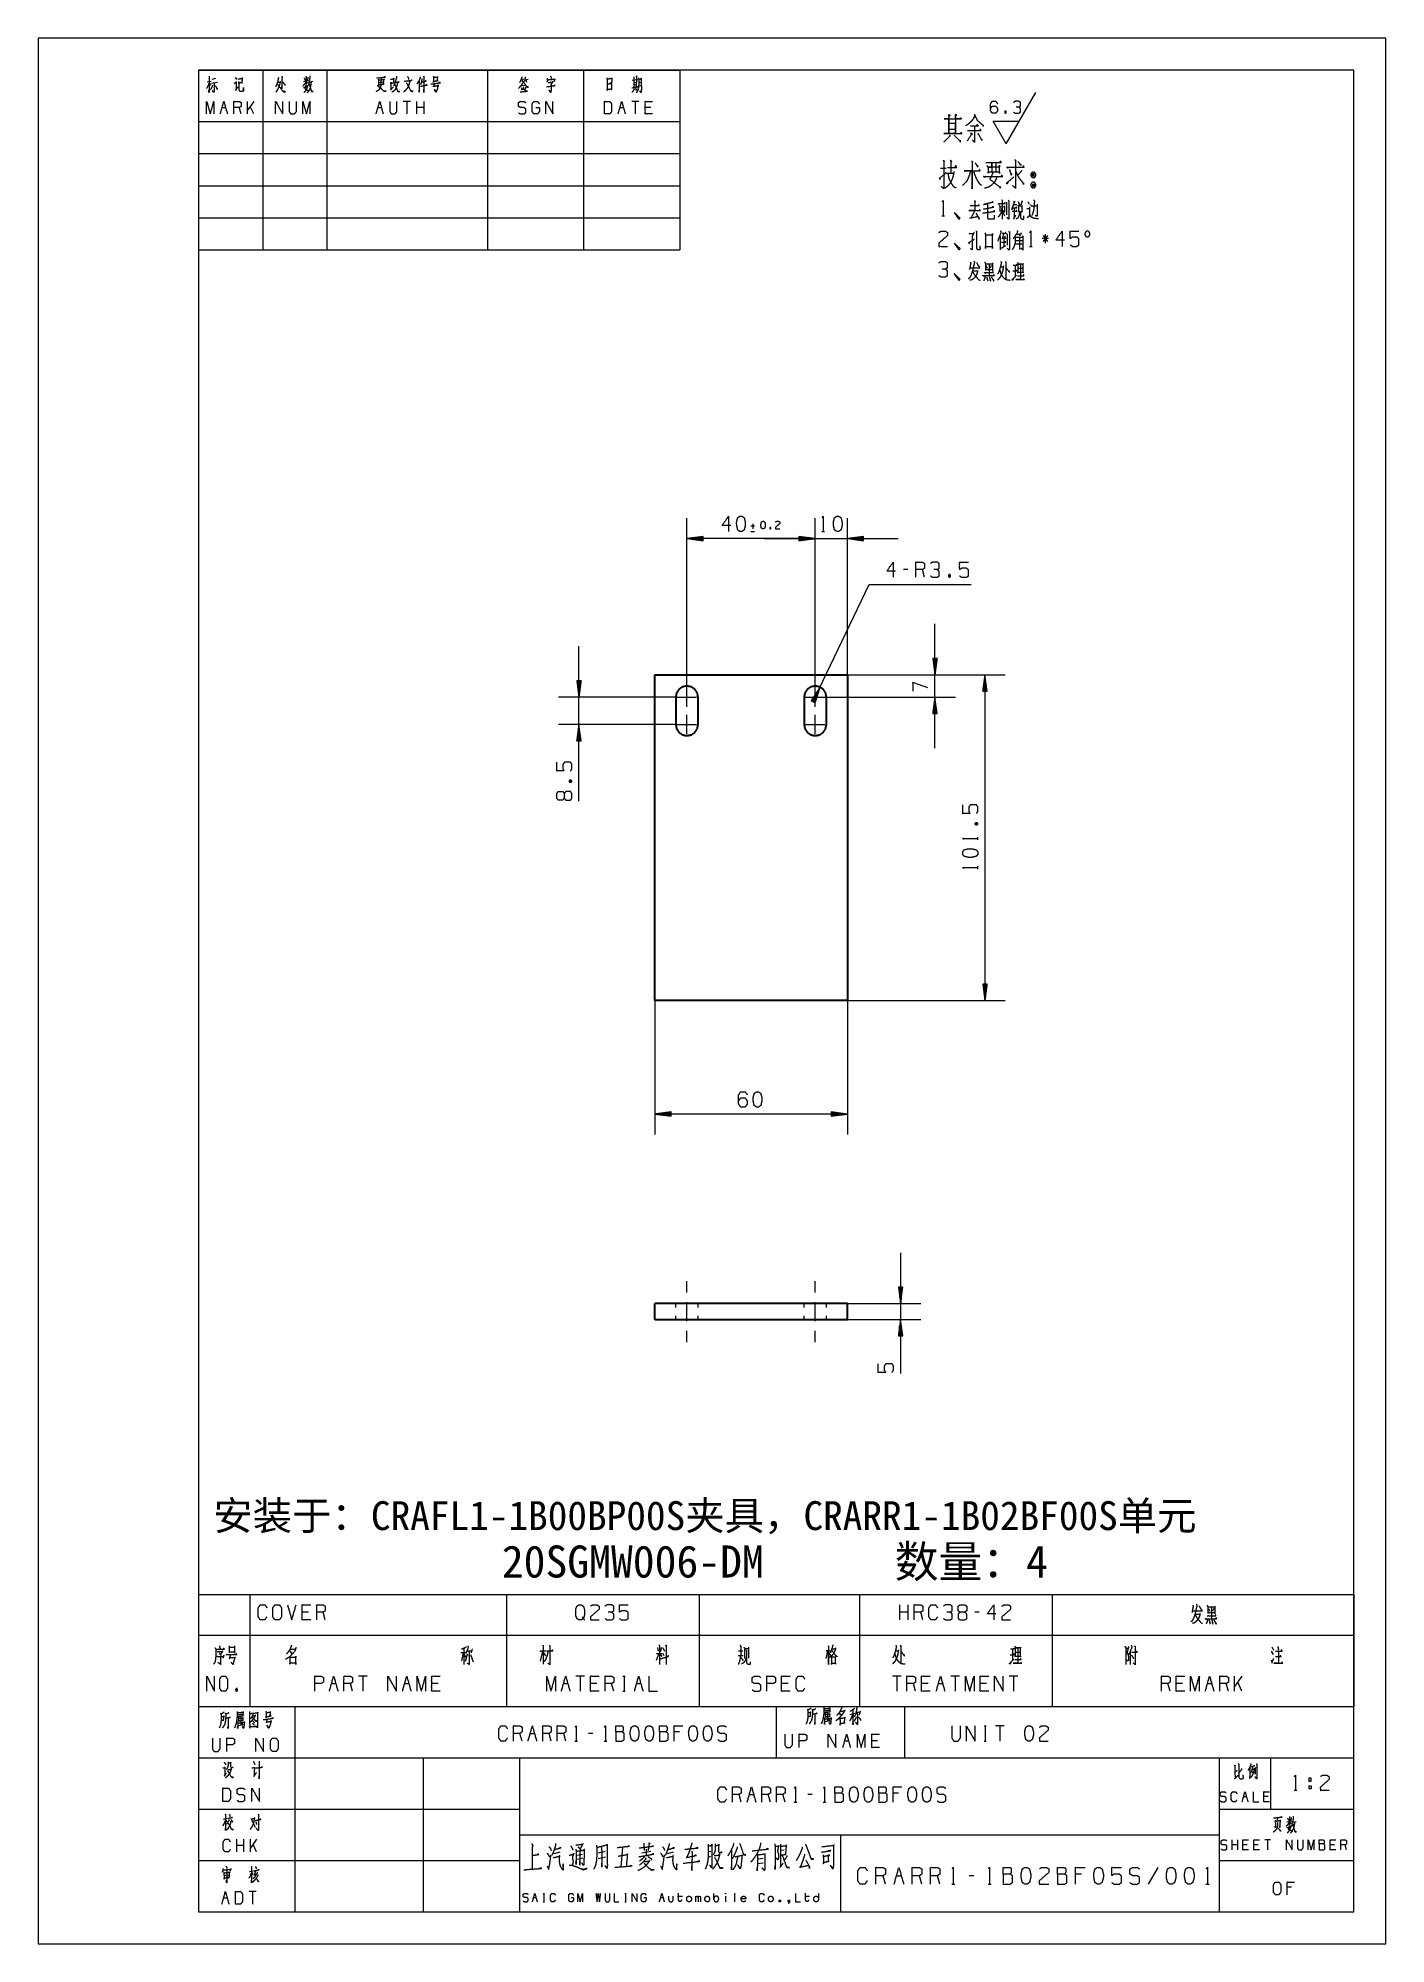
# Model space of a CAD drawing. Header units: millimetres. Extents: x 0 to 210, y 0 to 297.
import ezdxf

# ---------------------------------------------------------------- set-up
doc = ezdxf.new("R2010")
doc.units = ezdxf.units.MM
doc.layers.add('101', color=7, linetype='Continuous', true_color=0xffffff)

msp = doc.modelspace()

# ---------------------------------------------------------------- texts
at = {"layer": '101', "color": 95, "linetype": 'Continuous', "lineweight": 18, "width": 12383.9218, "attachment_point": 1}
for s, insert, char_height in [('{\\fSimSun|b0|i0|c134|p2;安装于：CRAFL1-1B00BP00S夹具，}CRARR1-1B02BF00S{\\fSimSun|b0|i0|c134|p2;单元}', (27.3, 68.99), 4.5), ('{\\fSimSun|b0|i0|c134|p2;20SGMW006-DM      数量：4}', (72.25, 62.09), 5)]:
    msp.add_mtext(s, dxfattribs=dict(at, insert=insert, char_height=char_height))

# ---------------------------------------------------------------- linework, layer by layer
at = {"layer": '101', "color": 133, "linetype": 'Continuous', "lineweight": 18}
for p, q in [((210, 297), (0, 297)), ((0, 297), (0, 0)), ((210, 0), (210, 297)), ((25, 292), (25, 264)), ((25, 292), (100, 292)), ((205, 292), (25, 292)), ((25, 292), (100, 292)), ((25, 292), (100, 292)), ((25, 292), (25, 5)), ((35, 292), (35, 264)), ((45, 292), (45, 264)), ((70, 292), (70, 264)), ((85, 292), (85, 264)), ((100, 292), (100, 264)), ((205, 5), (205, 292)), ((25, 284), (100, 284)), ((25, 279), (100, 279)), ((25, 274), (100, 274)), ((25, 269), (100, 269)), ((25, 264), (100, 264)), ((25, 37), (205, 37)), ((25, 37), (25, 5)), ((40, 37), (40, 5)), ((115, 37), (115, 29)), ((135, 37), (135, 29)), ((25, 29), (205, 29)), ((60, 29), (60, 5)), ((75, 29), (75, 5)), ((184, 29), (184, 5)), ((192, 29), (192, 21)), ((25, 21), (75, 21)), ((184, 21), (205, 21)), ((75, 17), (184, 17)), ((125, 17), (125, 5)), ((25, 13), (75, 13)), ((184, 13), (205, 13)), ((25, 5), (205, 5)), ((25, 5), (205, 5)), ((0, 0), (210, 0))]:
    msp.add_line(p, q, dxfattribs=at)
at = {"layer": '101', "color": 72, "linetype": 'Continuous', "lineweight": 18}
for p, q in [((26.34, 290.18), (26.96, 290.3)), ((26.7, 289.95), (26.92, 289.68)), ((26.99, 289.99), (27.95, 290.14)), ((27.13, 290.61), (27.71, 290.74)), ((41.34, 290.22), (42.13, 290.38)), ((42.25, 290.16), (42.79, 290.28)), ((53.17, 290.09), (53.7, 290.18)), ((54.91, 288.87), (55.37, 289.43)), ((75.25, 290.57), (75.67, 290.63)), ((75.35, 290.55), (75.45, 290.24)), ((75.83, 289.64), (75.37, 289.56)), ((75.82, 290.51), (76.35, 290.61)), ((75.98, 290.49), (76.11, 290.16)), ((92.56, 290.43), (93.43, 290.55)), ((92.84, 290.07), (93.11, 290.14)), ((92.86, 289.72), (93.09, 289.78)), ((93.6, 290.05), (93.85, 290.12)), ((28.66, 286.17), (29.22, 286.17)), ((31.62, 285.18), (31.34, 286.17)), ((33.59, 287.14), (32.63, 285.78)), ((32.63, 285.18), (32.63, 287.14)), ((33.59, 285.18), (33.04, 286.36)), ((52.94, 286.17), (53.49, 286.17)), ((58.02, 287.14), (56.9, 287.14)), ((57.46, 287.14), (57.46, 285.18)), ((59.02, 285.18), (59.02, 287.14)), ((60.14, 286.17), (59.02, 286.17)), ((60.14, 285.18), (60.14, 287.14)), ((90.65, 286.17), (91.2, 286.17)), ((93.6, 287.14), (92.49, 287.14)), ((93.05, 287.14), (93.05, 285.18)), ((95.45, 286.17), (94.61, 286.17)), ((140.6, 276.75), (141.5, 276.75)), ((141.5, 275.96), (142.64, 275.96)), ((149.88, 270.71), (150.55, 270.74)), ((150.84, 271.41), (150.98, 271.26)), ((150.89, 271.31), (150.89, 269.44)), ((151.17, 271.76), (151.31, 271.61)), ((154.06, 270.46), (154.38, 270.46)), ((154.2, 271.54), (154.42, 271.14)), ((140.81, 269.31), (141.24, 269.31)), ((150.23, 270.09), (150.55, 269.31)), ((149.88, 266.15), (149.88, 263.98)), ((150.08, 264.25), (150.73, 264.68)), ((150.45, 265.78), (150.45, 264.5)), ((150.57, 266.2), (150.75, 265.7)), ((151.21, 266.88), (151.45, 266.8)), ((152.28, 264.93), (153.4, 264.93)), ((152.32, 265.48), (153.41, 265.48)), ((152.42, 266.45), (153.11, 266.45)), ((153.2, 266.65), (152.86, 266.18)), ((154.47, 264.55), (154.89, 264.55)), ((157.45, 265.75), (156.45, 265.75)), ((157.28, 266.23), (156.62, 265.28)), ((156.62, 266.23), (157.29, 265.28)), ((156.94, 265.03), (156.94, 266.45)), ((147.61, 261.84), (148.7, 261.84)), ((147.69, 261.56), (147.89, 261.14)), ((148.17, 261.74), (148.17, 259.99)), ((148.52, 261.56), (148.35, 261.14)), ((148.7, 261.96), (148.7, 260.74)), ((152.23, 261.61), (152.23, 259.79)), ((145.66, 260.71), (146.34, 260.71)), ((147.62, 260.94), (148.7, 260.94)), ((149.95, 261.34), (150.38, 261.34)), ((152.67, 261.14), (153.45, 261.14)), ((111.63, 220.92), (111.06, 220.92)), ((111.06, 220.13), (111.63, 220.13)), ((111.35, 221.32), (111.35, 220.52)), ((114.05, 220.74), (114.13, 220.53)), ((122.11, 220.11), (122.54, 220.11)), ((135.51, 214.17), (134.84, 214.17)), ((138.13, 212.97), (137.79, 214.17)), ((141.92, 213.42), (142.08, 212.99)), ((82.73, 181.11), (83.16, 181.27)), ((145.98, 174.47), (146.41, 174.63)), ((146.43, 172.07), (146.43, 172.49)), ((146.43, 167.51), (146.43, 167.94)), ((25, 54.46), (25, 48.11)), ((25, 54.46), (33, 54.46)), ((33, 54.46), (33, 48.11)), ((33, 54.46), (73, 54.46)), ((73, 54.46), (103, 54.46)), ((73, 54.46), (73, 48.11)), ((103, 54.46), (103, 48.11)), ((103, 54.46), (128, 54.46)), ((128, 54.46), (128, 48.11)), ((128, 54.46), (158, 54.46)), ((158, 54.46), (158, 48.11)), ((158, 54.46), (205, 54.46)), ((205, 54.46), (205, 48.11)), ((42.14, 51.68), (41.13, 51.68)), ((44.75, 50.48), (44.41, 51.68)), ((134.25, 50.48), (134.25, 52.85)), ((135.59, 51.68), (134.25, 51.68)), ((135.59, 50.48), (135.59, 52.85)), ((137.87, 50.48), (137.53, 51.68)), ((146.64, 51.68), (145.97, 51.68)), ((180.33, 51.4), (181, 51.4)), ((182.27, 52.53), (183.36, 52.53)), ((182.29, 51.62), (183.36, 51.62)), ((182.36, 52.25), (182.55, 51.83)), ((182.83, 52.43), (182.83, 50.68)), ((183.19, 52.25), (183.01, 51.83)), ((183.36, 52.65), (183.36, 51.43)), ((25, 48.11), (25, 37)), ((25, 48.11), (33, 48.11)), ((33, 48.11), (33, 37)), ((33, 48.11), (73, 48.11)), ((73, 48.11), (73, 37)), ((73, 48.11), (103, 48.11)), ((103, 48.11), (103, 37)), ((103, 48.11), (128, 48.11)), ((128, 48.11), (128, 37)), ((128, 48.11), (158, 48.11)), ((158, 48.11), (158, 37)), ((158, 48.11), (205, 48.11)), ((205, 48.11), (205, 37)), ((29.76, 46.22), (30.58, 46.22)), ((29.76, 45.53), (30.58, 45.53)), ((29.95, 45.08), (29.76, 44.38)), ((29.81, 44.65), (30.59, 44.65)), ((30.59, 46.45), (30.59, 45.3)), ((39.23, 45.65), (39.55, 45.17)), ((65.88, 45.4), (66.64, 45.4)), ((66.21, 45.35), (65.95, 44.13)), ((66.35, 46.08), (66.35, 43.55)), ((66.39, 45.17), (66.6, 44.7)), ((66.87, 45.12), (66.55, 44)), ((66.78, 45.68), (67.56, 45.68)), ((66.8, 45.17), (66.94, 44.95)), ((67.38, 45.08), (67.79, 43.98)), ((67.63, 45.98), (67.45, 45.35)), ((78.6, 45.62), (78.21, 44.08)), ((78.74, 45.35), (79.04, 44.9)), ((96.72, 45.25), (96.32, 44.17)), ((96.37, 45.25), (97.18, 45.25)), ((96.49, 46.18), (96.62, 45.6)), ((96.87, 45.25), (97.18, 44.77)), ((97.15, 46.18), (96.94, 45.53)), ((97.31, 45.37), (97.52, 44.92)), ((97.33, 46.2), (97.61, 45.62)), ((109.06, 44.95), (109.87, 44.95)), ((109.15, 45.65), (109.82, 45.65)), ((110.1, 46.03), (110.7, 46.03)), ((110.7, 46.25), (110.7, 44.55)), ((123.02, 45.6), (122.74, 44.45)), ((133.6, 45.68), (134.03, 45.68)), ((151.81, 45.95), (151.81, 44.13)), ((152.25, 45.48), (153.03, 45.48)), ((169.52, 46.1), (169.87, 46.1)), ((170.17, 45.6), (170.17, 43.53)), ((170.84, 46.45), (171.02, 46.3)), ((192.12, 45.6), (192.42, 45.12)), ((192.21, 46.3), (192.51, 45.75)), ((51.28, 41.74), (49.94, 41.74)), ((50.61, 41.74), (50.61, 39.36)), ((85.14, 41.74), (83.8, 41.74)), ((84.47, 41.74), (84.47, 39.36)), ((91.12, 41.74), (91.46, 41.74)), ((91.3, 41.74), (91.3, 39.36)), ((134.45, 41.74), (133.11, 41.74)), ((133.78, 41.74), (133.78, 39.36)), ((143.56, 41.74), (142.21, 41.74)), ((142.88, 41.74), (142.88, 39.36)), ((152.66, 41.74), (151.32, 41.74)), ((151.99, 41.74), (151.99, 39.36)), ((186.41, 39.36), (186.41, 41.74)), ((187.58, 41.74), (186.41, 40.09)), ((30.85, 39.81), (30.99, 39.39)), ((45.72, 40.56), (46.39, 40.56)), ((49, 39.36), (48.67, 40.56)), ((57.1, 40.56), (57.77, 40.56)), ((62.33, 40.56), (61.32, 40.56)), ((81.86, 40.56), (82.53, 40.56)), ((87.08, 40.56), (86.08, 40.56)), ((89.7, 39.36), (89.36, 40.56)), ((91.12, 39.36), (91.46, 39.36)), ((93.24, 40.56), (93.91, 40.56)), ((116.85, 40.56), (115.84, 40.56)), ((136.73, 39.36), (136.39, 40.56)), ((138.67, 40.56), (137.66, 40.56)), ((140.27, 40.56), (140.94, 40.56)), ((147.77, 40.56), (146.76, 40.56)), ((176.37, 39.36), (176.04, 40.56)), ((178.31, 40.56), (177.31, 40.56)), ((182.19, 40.56), (182.87, 40.56)), ((185.48, 39.36), (185.14, 40.56)), ((187.58, 39.36), (186.91, 40.79)), ((25, 37), (33, 37)), ((33, 37), (73, 37)), ((73, 37), (103, 37)), ((103, 37), (128, 37)), ((123.01, 36.05), (123, 34.75)), ((126.51, 35.77), (127.23, 35.97)), ((128, 37), (158, 37)), ((158, 37), (205, 37)), ((31.29, 34.04), (31.83, 34.2)), ((31.58, 35.44), (31.57, 34.13)), ((75.41, 31.61), (75.07, 32.81)), ((76.67, 32.81), (77.35, 32.81)), ((79.96, 31.61), (79.62, 32.81)), ((82.23, 31.61), (81.9, 32.81)), ((86.45, 32.81), (85.78, 32.81)), ((99.93, 33.04), (99.1, 33.04)), ((122.72, 34.66), (123.26, 34.82)), ((147.4, 33.99), (147.74, 33.99)), ((147.58, 33.99), (147.58, 31.61)), ((150.53, 33.99), (149.19, 33.99)), ((149.86, 33.99), (149.86, 31.61)), ((83.63, 31.61), (84.05, 31.61)), ((88.18, 31.61), (88.6, 31.61)), ((125.68, 31.65), (126.27, 31.65)), ((130.8, 31.65), (129.91, 31.65)), ((147.4, 31.61), (147.74, 31.61)), ((186.57, 26.88), (186.89, 27.01)), ((195.7, 23.93), (196.13, 23.93)), ((198.01, 24.65), (198.01, 24.18)), ((198.01, 24.65), (198.35, 24.65)), ((109.55, 22.09), (109.22, 23.29)), ((110.82, 23.29), (111.49, 23.29)), ((114.11, 22.09), (113.77, 23.29)), ((116.38, 22.09), (116.05, 23.29)), ((117.77, 22.09), (118.2, 22.09)), ((120.6, 23.29), (119.93, 23.29)), ((122.33, 22.09), (122.75, 22.09)), ((134.08, 23.51), (133.25, 23.51)), ((187.83, 22.95), (188.27, 22.95)), ((191.67, 22.95), (191, 22.95)), ((29.41, 19.54), (28.85, 19.39)), ((29.22, 19.29), (29.42, 19.02)), ((194.57, 19.02), (195.36, 19.18)), ((195.48, 18.95), (196.02, 19.08)), ((30.96, 14.33), (30.96, 16.3)), ((32.07, 15.33), (30.96, 15.33)), ((32.07, 14.33), (32.07, 16.3)), ((34.05, 16.3), (33.08, 14.93)), ((33.08, 14.33), (33.08, 16.3)), ((34.05, 14.33), (33.49, 15.51)), ((91.04, 15.01), (90.77, 12.01)), ((186.03, 14.64), (186.03, 16.21)), ((186.92, 15.43), (186.03, 15.43)), ((186.92, 14.64), (186.92, 16.21)), ((188.4, 15.43), (187.73, 15.43)), ((190.09, 15.43), (189.43, 15.43)), ((192.01, 16.21), (191.12, 16.21)), ((191.57, 16.21), (191.57, 14.64)), ((201.97, 15.43), (201.31, 15.43)), ((203.89, 14.64), (203.67, 15.43)), ((80.43, 14.08), (81.33, 14.32)), ((84.04, 13.81), (84.82, 13.98)), ((84.04, 13.19), (84.87, 13.39)), ((87.26, 13.29), (88.38, 13.57)), ((88.33, 14.39), (87.28, 14.12)), ((94.09, 14.19), (95.45, 14.43)), ((98.11, 14.08), (99.01, 14.32)), ((104.82, 14.39), (104.43, 14.32)), ((104.79, 13.63), (104.43, 13.53)), ((112.96, 13.29), (112.11, 13.19)), ((112.11, 12.53), (112.96, 12.63)), ((113.64, 14.84), (113.45, 14.74)), ((116.23, 14.63), (115.72, 14.57)), ((174.46, 11.92), (172.98, 9.3)), ((29.11, 10.67), (29.64, 10.75)), ((33.49, 11.35), (32.92, 11.23)), ((33.28, 11.06), (33.47, 10.81)), ((132.03, 9.3), (131.66, 10.63)), ((133.75, 10.63), (134.49, 10.63)), ((137.69, 9.3), (137.32, 10.63)), ((140.52, 9.3), (140.15, 10.63)), ((142.37, 9.3), (142.84, 9.3)), ((145.8, 10.63), (145.06, 10.63)), ((148.03, 9.3), (148.5, 9.3)), ((162.58, 10.88), (161.66, 10.88)), ((181.97, 9.3), (182.44, 9.3)), ((28.89, 7.18), (29.45, 7.18)), ((33.97, 8.15), (32.86, 8.15)), ((33.41, 8.15), (33.41, 6.19)), ((77.2, 7.22), (77.57, 7.22)), ((78.7, 7.87), (78.89, 7.87)), ((78.7, 6.56), (78.89, 6.56)), ((78.8, 7.87), (78.8, 6.56)), ((91.43, 7.87), (91.62, 7.87)), ((91.43, 6.56), (91.62, 6.56)), ((91.53, 7.87), (91.53, 6.56)), ((97, 7.22), (97.37, 7.22)), ((99.65, 7.43), (100.38, 7.43)), ((102.48, 6.56), (102.48, 7.43)), ((105.3, 6.91), (105.3, 7.87)), ((107.09, 7.43), (107.09, 6.56)), ((108.5, 7.89), (108.5, 6.56)), ((119.45, 7.43), (120.18, 7.43)), ((195.32, 8.85), (194.63, 8.85))]:
    msp.add_line(p, q, dxfattribs=at)
at = {"layer": '101', "color": 43, "linetype": 'Continuous', "lineweight": 18}
for p, q in [((150.85, 280.55), (155.47, 288.55)), ((150.67, 285.64), (150.79, 285.3)), ((150.85, 280.55), (148.83, 284.05)), ((148.83, 284.05), (152.87, 284.05))]:
    msp.add_line(p, q, dxfattribs=at)
at = {"layer": '101', "color": 22, "linetype": 'Continuous', "lineweight": 18}
for p, q in [((101.09, 195.79), (101.09, 222.19)), ((121.09, 195.79), (121.09, 222.19)), ((121.09, 195.79), (121.09, 222.19)), ((126.09, 197.79), (126.09, 222.19)), ((103.63, 219.35), (101.09, 219.02)), ((101.09, 219.02), (103.63, 218.68)), ((121.09, 219.02), (101.09, 219.02)), ((103.63, 219.04), (101.29, 219.04)), ((103.63, 218.99), (101.29, 218.99)), ((103.63, 219.09), (101.67, 219.09)), ((103.63, 218.94), (101.67, 218.94)), ((103.63, 219.14), (102.06, 219.14)), ((103.63, 218.89), (102.06, 218.89)), ((103.63, 219.19), (102.44, 219.19)), ((103.63, 218.84), (102.44, 218.84)), ((103.63, 219.25), (102.83, 219.25)), ((103.63, 218.79), (102.83, 218.79)), ((103.63, 219.3), (103.22, 219.3)), ((103.63, 218.74), (103.22, 218.74)), ((103.63, 219.35), (103.6, 219.35)), ((103.63, 219.35), (103.6, 219.35)), ((103.63, 218.69), (103.6, 218.69)), ((103.63, 218.69), (103.6, 218.69)), ((103.63, 218.68), (103.63, 219.35)), ((113.16, 219.02), (134.03, 219.02)), ((118.55, 219.35), (118.59, 219.35)), ((118.55, 219.35), (118.55, 218.68)), ((121.09, 219.02), (118.55, 219.35)), ((118.55, 219.35), (118.59, 219.35)), ((118.55, 219.35), (118.55, 218.68)), ((118.55, 219.35), (118.59, 219.35)), ((118.55, 219.35), (118.59, 219.35)), ((121.09, 219.02), (118.55, 219.35)), ((118.55, 219.3), (118.97, 219.3)), ((118.55, 219.3), (118.97, 219.3)), ((118.55, 219.25), (119.36, 219.25)), ((118.55, 219.25), (119.36, 219.25)), ((118.55, 219.19), (119.74, 219.19)), ((118.55, 219.19), (119.74, 219.19)), ((118.55, 219.14), (120.13, 219.14)), ((118.55, 219.14), (120.13, 219.14)), ((118.55, 219.09), (120.52, 219.09)), ((118.55, 219.09), (120.52, 219.09)), ((118.55, 219.04), (120.9, 219.04)), ((118.55, 219.04), (120.9, 219.04)), ((118.55, 218.68), (121.09, 219.02)), ((118.55, 218.68), (121.09, 219.02)), ((118.55, 218.99), (120.9, 218.99)), ((118.55, 218.99), (120.9, 218.99)), ((118.55, 218.94), (120.52, 218.94)), ((118.55, 218.94), (120.52, 218.94)), ((118.55, 218.89), (120.13, 218.89)), ((118.55, 218.89), (120.13, 218.89)), ((118.55, 218.84), (119.74, 218.84)), ((118.55, 218.84), (119.74, 218.84)), ((118.55, 218.79), (119.36, 218.79)), ((118.55, 218.79), (119.36, 218.79)), ((118.55, 218.74), (118.97, 218.74)), ((118.55, 218.74), (118.97, 218.74)), ((118.55, 218.69), (118.59, 218.69)), ((118.55, 218.69), (118.59, 218.69)), ((118.55, 218.69), (118.59, 218.69)), ((118.55, 218.69), (118.59, 218.69)), ((128.63, 219.35), (126.09, 219.02)), ((126.09, 219.02), (128.63, 218.68)), ((128.63, 219.04), (126.29, 219.04)), ((128.63, 218.99), (126.29, 218.99)), ((128.63, 219.09), (126.67, 219.09)), ((128.63, 218.94), (126.67, 218.94)), ((128.63, 219.14), (127.06, 219.14)), ((128.63, 218.89), (127.06, 218.89)), ((128.63, 219.19), (127.44, 219.19)), ((128.63, 218.84), (127.44, 218.84)), ((128.63, 219.25), (127.83, 219.25)), ((128.63, 218.79), (127.83, 218.79)), ((128.63, 219.3), (128.22, 219.3)), ((128.63, 218.74), (128.22, 218.74)), ((128.63, 219.35), (128.6, 219.35)), ((128.63, 219.35), (128.6, 219.35)), ((128.63, 218.69), (128.6, 218.69)), ((128.63, 218.69), (128.6, 218.69)), ((128.63, 218.68), (128.63, 219.35)), ((121.09, 194.29), (129.51, 211.87)), ((129.51, 211.87), (145.39, 211.87)), ((139.74, 186.35), (139.74, 205.72)), ((84.27, 178.07), (84.27, 202.22)), ((139.41, 200.33), (139.41, 200.29)), ((139.41, 200.33), (139.41, 200.29)), ((139.41, 200.33), (139.74, 197.79)), ((140.08, 200.33), (139.41, 200.33)), ((139.46, 200.33), (139.46, 199.91)), ((139.51, 200.33), (139.51, 199.52)), ((139.57, 200.33), (139.57, 199.14)), ((139.62, 200.33), (139.62, 198.75)), ((139.67, 200.33), (139.67, 198.36)), ((139.72, 200.33), (139.72, 197.98)), ((139.74, 197.79), (140.08, 200.33)), ((139.77, 200.33), (139.77, 197.98)), ((139.82, 200.33), (139.82, 198.36)), ((139.87, 200.33), (139.87, 198.75)), ((139.92, 200.33), (139.92, 199.14)), ((139.97, 200.33), (139.97, 199.52)), ((140.02, 200.33), (140.02, 199.91)), ((140.07, 200.33), (140.07, 200.29)), ((140.07, 200.33), (140.07, 200.29)), ((83.94, 196.83), (83.94, 196.79)), ((83.94, 196.83), (84.27, 194.29)), ((83.94, 196.83), (83.94, 196.79)), ((84.61, 196.83), (83.94, 196.83)), ((83.99, 196.83), (83.99, 196.41)), ((84.05, 196.83), (84.05, 196.02)), ((84.1, 196.83), (84.1, 195.64)), ((84.15, 196.83), (84.15, 195.25)), ((84.2, 196.83), (84.2, 194.86)), ((84.25, 196.83), (84.25, 194.48)), ((84.27, 194.29), (84.61, 196.83)), ((84.3, 196.83), (84.3, 194.48)), ((84.35, 196.83), (84.35, 194.86)), ((84.4, 196.83), (84.4, 195.25)), ((84.45, 196.83), (84.45, 195.64)), ((84.5, 196.83), (84.5, 196.02)), ((84.55, 196.83), (84.55, 196.41)), ((84.6, 196.83), (84.6, 196.79)), ((84.6, 196.83), (84.6, 196.79)), ((126.09, 197.79), (142.92, 197.79)), ((126.09, 197.79), (150.7, 197.79)), ((147.53, 197.79), (147.19, 195.25)), ((147.3, 195.25), (147.3, 196.05)), ((147.35, 195.25), (147.35, 196.44)), ((147.4, 195.25), (147.4, 196.82)), ((147.45, 195.25), (147.45, 197.21)), ((147.5, 195.25), (147.5, 197.59)), ((147.86, 195.25), (147.53, 197.79)), ((147.53, 197.79), (147.53, 147.04)), ((147.55, 195.25), (147.55, 197.59)), ((147.6, 195.25), (147.6, 197.21)), ((147.65, 195.25), (147.65, 196.82)), ((147.7, 195.25), (147.7, 196.44)), ((147.76, 195.25), (147.76, 196.05)), ((99.59, 194.29), (81.1, 194.29)), ((121.85, 195.86), (120.45, 193.72)), ((120.45, 193.72), (121.05, 193.43)), ((120.46, 193.72), (120.47, 193.74)), ((120.46, 193.72), (120.47, 193.74)), ((120.5, 193.69), (120.68, 194.07)), ((120.55, 193.67), (120.89, 194.4)), ((120.59, 193.65), (121.11, 194.72)), ((120.64, 193.63), (121.32, 195.05)), ((120.68, 193.61), (121.53, 195.38)), ((120.73, 193.58), (121.74, 195.7)), ((120.78, 193.56), (121.79, 195.68)), ((120.82, 193.54), (121.67, 195.31)), ((120.87, 193.52), (121.55, 194.94)), ((120.91, 193.5), (121.43, 194.57)), ((120.96, 193.47), (121.31, 194.2)), ((121, 193.45), (121.19, 193.83)), ((121.05, 193.43), (121.85, 195.86)), ((121.05, 193.43), (121.06, 193.46)), ((121.05, 193.43), (121.06, 193.46)), ((122.59, 194.29), (142.92, 194.29)), ((139.74, 194.29), (139.41, 191.75)), ((139.62, 191.75), (139.62, 193.32)), ((139.67, 191.75), (139.67, 193.71)), ((139.72, 191.75), (139.72, 194.09)), ((140.08, 191.75), (139.74, 194.29)), ((139.77, 191.75), (139.77, 194.09)), ((139.82, 191.75), (139.82, 193.71)), ((139.87, 191.75), (139.87, 193.32)), ((147.19, 195.25), (147.86, 195.25)), ((147.2, 195.25), (147.2, 195.28)), ((147.2, 195.25), (147.2, 195.28)), ((147.25, 195.25), (147.25, 195.66)), ((147.81, 195.25), (147.81, 195.66)), ((147.86, 195.25), (147.86, 195.28)), ((147.86, 195.25), (147.86, 195.28)), ((139.41, 191.75), (139.41, 191.78)), ((139.41, 191.75), (139.41, 191.78)), ((139.41, 191.75), (140.08, 191.75)), ((139.46, 191.75), (139.46, 192.16)), ((139.51, 191.75), (139.51, 192.55)), ((139.57, 191.75), (139.57, 192.94)), ((139.92, 191.75), (139.92, 192.94)), ((139.97, 191.75), (139.97, 192.55)), ((140.02, 191.75), (140.02, 192.16)), ((140.07, 191.75), (140.07, 191.78)), ((140.07, 191.75), (140.07, 191.78)), ((99.59, 190.04), (81.1, 190.04)), ((84.27, 190.04), (83.94, 187.5)), ((83.94, 187.5), (83.94, 187.53)), ((83.94, 187.5), (83.94, 187.53)), ((83.94, 187.5), (84.61, 187.5)), ((83.99, 187.5), (83.99, 187.91)), ((84.05, 187.5), (84.05, 188.3)), ((84.1, 187.5), (84.1, 188.69)), ((84.15, 187.5), (84.15, 189.07)), ((84.2, 187.5), (84.2, 189.46)), ((84.25, 187.5), (84.25, 189.84)), ((84.61, 187.5), (84.27, 190.04)), ((84.3, 187.5), (84.3, 189.84)), ((84.35, 187.5), (84.35, 189.46)), ((84.4, 187.5), (84.4, 189.07)), ((84.45, 187.5), (84.45, 188.69)), ((84.5, 187.5), (84.5, 188.3)), ((84.55, 187.5), (84.55, 187.91)), ((84.6, 187.5), (84.6, 187.53)), ((84.6, 187.5), (84.6, 187.53)), ((147.86, 149.58), (147.19, 149.58)), ((147.19, 149.58), (147.53, 147.04)), ((147.2, 149.58), (147.2, 149.54)), ((147.2, 149.58), (147.2, 149.54)), ((147.25, 149.58), (147.25, 149.16)), ((147.3, 149.58), (147.3, 148.77)), ((147.35, 149.58), (147.35, 148.39)), ((147.4, 149.58), (147.4, 148)), ((147.45, 149.58), (147.45, 147.61)), ((147.5, 149.58), (147.5, 147.23)), ((147.53, 147.04), (147.86, 149.58)), ((147.55, 149.58), (147.55, 147.23)), ((147.6, 149.58), (147.6, 147.61)), ((147.65, 149.58), (147.65, 148)), ((147.7, 149.58), (147.7, 148.39)), ((147.76, 149.58), (147.76, 148.77)), ((147.81, 149.58), (147.81, 149.16)), ((147.86, 149.58), (147.86, 149.54)), ((147.86, 149.58), (147.86, 149.54)), ((96.09, 147.04), (96.09, 126.15)), ((126.09, 147.04), (126.09, 126.15)), ((126.09, 147.04), (150.7, 147.04)), ((98.63, 129.66), (96.09, 129.32)), ((126.09, 129.32), (96.09, 129.32)), ((96.09, 129.32), (98.63, 128.99)), ((98.63, 129.35), (96.29, 129.35)), ((98.63, 129.3), (96.29, 129.3)), ((98.63, 129.4), (96.67, 129.4)), ((98.63, 129.25), (96.67, 129.25)), ((98.63, 129.45), (97.06, 129.45)), ((98.63, 129.2), (97.06, 129.2)), ((98.63, 129.5), (97.44, 129.5)), ((98.63, 129.14), (97.44, 129.14)), ((98.63, 129.55), (97.83, 129.55)), ((98.63, 129.09), (97.83, 129.09)), ((98.63, 129.6), (98.22, 129.6)), ((98.63, 129.04), (98.22, 129.04)), ((98.63, 129.65), (98.6, 129.65)), ((98.63, 129.65), (98.6, 129.65)), ((98.63, 128.99), (98.6, 128.99)), ((98.63, 128.99), (98.6, 128.99)), ((98.63, 128.99), (98.63, 129.66)), ((126.09, 129.32), (123.55, 129.66)), ((123.55, 129.66), (123.55, 128.99)), ((123.55, 129.65), (123.59, 129.65)), ((123.55, 129.65), (123.59, 129.65)), ((123.55, 129.6), (123.97, 129.6)), ((123.55, 129.55), (124.36, 129.55)), ((123.55, 129.5), (124.74, 129.5)), ((123.55, 129.45), (125.13, 129.45)), ((123.55, 129.4), (125.52, 129.4)), ((123.55, 129.35), (125.9, 129.35)), ((123.55, 128.99), (126.09, 129.32)), ((123.55, 129.3), (125.9, 129.3)), ((123.55, 129.25), (125.52, 129.25)), ((123.55, 129.2), (125.13, 129.2)), ((123.55, 129.14), (124.74, 129.14)), ((123.55, 129.09), (124.36, 129.09)), ((123.55, 129.04), (123.97, 129.04)), ((123.55, 128.99), (123.59, 128.99)), ((123.55, 128.99), (123.59, 128.99)), ((134.37, 107.71), (134.37, 88.89)), ((134.04, 102.32), (134.04, 102.28)), ((134.04, 102.32), (134.04, 102.28)), ((134.04, 102.32), (134.37, 99.78)), ((134.71, 102.32), (134.04, 102.32)), ((134.09, 102.32), (134.09, 101.9)), ((134.14, 102.32), (134.14, 101.51)), ((134.19, 102.32), (134.19, 101.13)), ((134.24, 102.32), (134.24, 100.74)), ((134.3, 102.32), (134.3, 100.35)), ((134.35, 102.32), (134.35, 99.97)), ((134.37, 99.78), (134.71, 102.32)), ((134.4, 102.32), (134.4, 99.97)), ((134.45, 102.32), (134.45, 100.35)), ((134.5, 102.32), (134.5, 100.74)), ((134.55, 102.32), (134.55, 101.13)), ((134.6, 102.32), (134.6, 101.51)), ((134.65, 102.32), (134.65, 101.9)), ((134.7, 102.32), (134.7, 102.28)), ((134.7, 102.32), (134.7, 102.28)), ((126.09, 99.78), (137.55, 99.78)), ((126.09, 97.28), (137.55, 97.28)), ((134.37, 97.28), (134.04, 94.74)), ((134.09, 94.74), (134.09, 95.15)), ((134.14, 94.74), (134.14, 95.54)), ((134.19, 94.74), (134.19, 95.92)), ((134.24, 94.74), (134.24, 96.31)), ((134.3, 94.74), (134.3, 96.7)), ((134.35, 94.74), (134.35, 97.08)), ((134.71, 94.74), (134.37, 97.28)), ((134.4, 94.74), (134.4, 97.08)), ((134.45, 94.74), (134.45, 96.7)), ((134.5, 94.74), (134.5, 96.31)), ((134.55, 94.74), (134.55, 95.92)), ((134.6, 94.74), (134.6, 95.54)), ((134.65, 94.74), (134.65, 95.15)), ((134.04, 94.74), (134.04, 94.77)), ((134.04, 94.74), (134.04, 94.77)), ((134.04, 94.74), (134.71, 94.74)), ((134.7, 94.74), (134.7, 94.77)), ((134.7, 94.74), (134.7, 94.77))]:
    msp.add_line(p, q, dxfattribs=at)
at = {"layer": '101', "color": 152, "linetype": 'Continuous', "lineweight": 25}
for p, q in [((96.09, 197.79), (126.09, 197.79)), ((96.09, 147.04), (96.09, 197.79)), ((126.09, 197.79), (126.09, 147.04)), ((99.34, 194.29), (99.34, 190.04)), ((102.84, 190.04), (102.84, 194.29)), ((119.34, 194.29), (119.34, 190.04)), ((122.84, 190.04), (122.84, 194.29)), ((126.09, 147.04), (96.09, 147.04)), ((96.09, 97.28), (96.09, 99.78)), ((126.09, 99.78), (96.09, 99.78)), ((126.09, 97.28), (126.09, 99.78)), ((96.09, 97.28), (126.09, 97.28))]:
    msp.add_line(p, q, dxfattribs=at)
at = {"layer": '101', "color": 151, "linetype": 'Continuous', "lineweight": 18}
for p, q in [((99.59, 194.29), (102.59, 194.29)), ((101.09, 192.79), (101.09, 195.79)), ((119.59, 194.29), (122.59, 194.29)), ((121.09, 192.79), (121.09, 195.79)), ((101.09, 188.54), (101.09, 191.54)), ((121.09, 188.54), (121.09, 191.54)), ((99.59, 190.04), (102.59, 190.04)), ((119.59, 190.04), (122.59, 190.04)), ((101.09, 101.53), (101.09, 103.28)), ((121.09, 101.53), (121.09, 103.28)), ((101.09, 93.78), (101.09, 95.53)), ((121.09, 93.78), (121.09, 95.53))]:
    msp.add_line(p, q, dxfattribs=at)
at = {"layer": '101', "color": 53, "linetype": 'Continuous', "lineweight": 18}
for p, q in [((99.34, 99.15), (99.34, 99.78)), ((102.84, 99.15), (102.84, 99.78)), ((119.34, 99.15), (119.34, 99.78)), ((122.84, 99.15), (122.84, 99.78)), ((99.34, 97.28), (99.34, 97.9)), ((102.84, 97.28), (102.84, 97.9)), ((119.34, 97.28), (119.34, 97.9)), ((122.84, 97.28), (122.84, 97.9))]:
    msp.add_line(p, q, dxfattribs=at)
at = {"layer": '101', "color": 72, "linetype": 'Continuous', "lineweight": 18}
for points, knots in [([(26.67, 291.07), (26.66, 288.89), (26.63, 288.5), (26.61, 288.71), (26.64, 288.94)], [0, 0, 0.723303, 0.854546, 0.923601, 1, 1]), ([(41.73, 291.07), (41.76, 290.92), (41.76, 289.78), (41.73, 289.93), (41.76, 290.05)], [0, 0, 0.094654, 0.823636, 0.91829, 1, 1]), ([(42.33, 291.11), (42.33, 290.98), (42.32, 290.76), (42.27, 290.47), (42.23, 290.16), (42.17, 289.91), (42.1, 289.68), (42.08, 289.62)], [0, 0, 0.081852, 0.232243, 0.425429, 0.63211, 0.800313, 0.957953, 1, 1]), ([(60.08, 291.07), (60.12, 290.98), (60.09, 291.03), (60.11, 288.54), (60.09, 288.73), (60.11, 289.04)], [0, 0, 0.029975, 0.04619, 0.840789, 0.900562, 1, 1]), ([(61.57, 291.07), (61.63, 290.82), (61.63, 290.09), (61.63, 290.28), (62.33, 290.38), (62.21, 290.38), (62.24, 290.9), (62.26, 290.98), (62.29, 290.92), (62.19, 290.9), (61.63, 290.82)], [0, 0, 0.076614, 0.294117, 0.350048, 0.563214, 0.598361, 0.753971, 0.779215, 0.799829, 0.831205, 1, 1]), ([(79.78, 291.09), (79.89, 290.96), (79.93, 290.86), (79.96, 290.69)], [0, 0, 0.364604, 0.619196, 1, 1]), ([(93.21, 291.11), (93.24, 290.98), (93.19, 289.37)], [0, 0, 0.073211, 1, 1]), ([(26.67, 290.16), (26.6, 289.91), (26.48, 289.62), (26.35, 289.35), (26.23, 289.14)], [0, 0, 0.233514, 0.515368, 0.78555, 1, 1]), ([(27.18, 289.66), (27.17, 289.58), (26.86, 288.96)], [0, 0, 0.108202, 1, 1]), ([(27.37, 289.99), (27.42, 289.87), (27.42, 288.83), (27.4, 288.6), (27.39, 288.52), (27.11, 288.85), (27.39, 288.56)], [0, 0, 0.056947, 0.504404, 0.603051, 0.639405, 0.826366, 1, 1]), ([(27.61, 289.58), (27.87, 289.16), (27.92, 289), (27.81, 289.27)], [0, 0, 0.516563, 0.696901, 1, 1]), ([(30.53, 289.99), (30.92, 290.09), (30.86, 290.16), (30.83, 288.96), (30.77, 288.83), (31.12, 289.41)], [0, 0, 0.158008, 0.19221, 0.673433, 0.728446, 1, 1]), ([(30.7, 290.88), (30.87, 290.72), (30.92, 290.63), (30.92, 290.53), (30.9, 290.67)], [0, 0, 0.413146, 0.573572, 0.750721, 1, 1]), ([(31.19, 290.63), (31.87, 290.74), (31.82, 290.8), (31.73, 290.05), (31.82, 290.05), (31.25, 289.99)], [0, 0, 0.313958, 0.349012, 0.694882, 0.735357, 1, 1]), ([(31.22, 290.22), (31.25, 289.91), (31.25, 289.2), (31.27, 288.98), (31.3, 288.87), (31.34, 288.81), (31.41, 288.77), (31.53, 288.75), (31.66, 288.73), (32.03, 288.79), (32, 289.33), (32, 288.79)], [0, 0, 0.097093, 0.316208, 0.387239, 0.42073, 0.444406, 0.470581, 0.507596, 0.549105, 0.664641, 0.832445, 1, 1]), ([(37.43, 290.84), (37.42, 290.72), (37.34, 290.3), (37.26, 290.01), (37.18, 289.8), (37.09, 289.6), (37.01, 289.43)], [0, 0, 0.084498, 0.36853, 0.573114, 0.721457, 0.873368, 1, 1]), ([(37.28, 290.09), (37.75, 290.18), (37.71, 290.22), (37.68, 290.03), (37.62, 289.76), (37.56, 289.6), (37.48, 289.37), (37.4, 289.18), (37.28, 288.98), (37.2, 288.81), (37.02, 288.56)], [0, 0, 0.202443, 0.228131, 0.308408, 0.425631, 0.500403, 0.604281, 0.689483, 0.790714, 0.870506, 1, 1]), ([(37.28, 289.8), (38.22, 288.62), (38.56, 288.65), (38.54, 288.65), (38.24, 288.67), (38.08, 288.81)], [0, 0, 0.632183, 0.773704, 0.779845, 0.909108, 1, 1]), ([(37.97, 291.05), (38.02, 290.94), (38, 290.84), (37.99, 289.12), (37.97, 289.23), (38, 289.45)], [0, 0, 0.049543, 0.095606, 0.852767, 0.898838, 1, 1]), ([(38.1, 290.16), (38.13, 290.14), (38.4, 289.8), (38.47, 289.68)], [0, 0, 0.059448, 0.761031, 1, 1]), ([(41.75, 290.24), (41.62, 290.01), (41.48, 289.8), (41.35, 289.64), (41.22, 289.49)], [0, 0, 0.287221, 0.555142, 0.786181, 1, 1]), ([(41.34, 289.31), (41.97, 289.45), (41.98, 289.64), (41.98, 289.56), (41.91, 289.31), (41.81, 289.04), (41.7, 288.83), (41.59, 288.71), (41.48, 288.58), (41.41, 288.52)], [0, 0, 0.30447, 0.39258, 0.431622, 0.553714, 0.689469, 0.798362, 0.878841, 0.954752, 1, 1]), ([(41.43, 290.8), (41.56, 290.57), (41.59, 290.43)], [0, 0, 0.640221, 1, 1]), ([(41.72, 289.66), (41.56, 289.08), (41.66, 289.04), (41.78, 289), (41.89, 288.94), (42.04, 288.85)], [0, 0, 0.5291, 0.62629, 0.735524, 0.852093, 1, 1]), ([(41.76, 290.2), (41.94, 290.07), (42.03, 289.97)], [0, 0, 0.613122, 1, 1]), ([(42.03, 290.92), (42.03, 290.82), (41.91, 290.34)], [0, 0, 0.174301, 1, 1]), ([(42.54, 290.16), (42.49, 289.8), (42.45, 289.56), (42.41, 289.35), (42.35, 289.16), (42.23, 288.91), (42.13, 288.73), (42.01, 288.56), (41.92, 288.48)], [0, 0, 0.19438, 0.332636, 0.448614, 0.555649, 0.70616, 0.822692, 0.933847, 1, 1]), ([(42.22, 289.89), (42.25, 289.85), (42.39, 289.27), (42.49, 289), (42.6, 288.71), (42.63, 288.65), (42.85, 288.67), (42.63, 288.69), (42.55, 288.81)], [0, 0, 0.026721, 0.341749, 0.493483, 0.655465, 0.691641, 0.80784, 0.924039, 1, 1]), ([(53.44, 290.84), (53.42, 290.18), (53.41, 289.85), (53.39, 289.66), (53.38, 289.56), (53.36, 289.43), (53.32, 289.31), (53.27, 289.2), (53.14, 289.02), (53, 288.85), (52.79, 288.73), (52.69, 288.67), (52.65, 288.65)], [0, 0, 0.263783, 0.395771, 0.470171, 0.511786, 0.56157, 0.614019, 0.658777, 0.749614, 0.837596, 0.932985, 0.980677, 1, 1]), ([(52.76, 290.82), (52.82, 290.78), (52.85, 290.8), (54.11, 290.94), (54.07, 290.96), (53.92, 290.92)], [0, 0, 0.045522, 0.068286, 0.872626, 0.90344, 1, 1]), ([(52.82, 289.6), (52.89, 289.6), (53.17, 289.37), (53.41, 289.16), (53.63, 288.98), (53.9, 288.71), (54.23, 288.75), (53.92, 288.71), (53.82, 288.79)], [0, 0, 0.033467, 0.197839, 0.340788, 0.472468, 0.649452, 0.797921, 0.939753, 1, 1]), ([(53, 290.59), (53.04, 290.41), (53.04, 289.66), (53.03, 289.7), (53.89, 289.85), (53.8, 289.85), (53.89, 290.63), (53.92, 290.57), (53.87, 290.53), (53.04, 290.43)], [0, 0, 0.051663, 0.252803, 0.264656, 0.500971, 0.524672, 0.738301, 0.756829, 0.773117, 1, 1]), ([(54.88, 290.57), (55.47, 290.67), (55.41, 290.74), (55.34, 290.01), (55.41, 290.01), (54.97, 289.93), (54.94, 290.12), (54.97, 289.89), (54.96, 288.96)], [0, 0, 0.181366, 0.207406, 0.429567, 0.451891, 0.588199, 0.645735, 0.715777, 1, 1]), ([(55.98, 290.12), (55.98, 289.99), (55.92, 289.66), (55.86, 289.47), (55.81, 289.31), (55.73, 289.16), (55.65, 289.02), (55.54, 288.87), (55.31, 288.67), (55.13, 288.58)], [0, 0, 0.067236, 0.249298, 0.354996, 0.450079, 0.537949, 0.629663, 0.725721, 0.894899, 1, 1]), ([(55.85, 291.05), (55.82, 290.8), (55.73, 290.47), (55.62, 290.12), (55.53, 289.89), (55.47, 289.72), (55.41, 289.58)], [0, 0, 0.162457, 0.385014, 0.625897, 0.784413, 0.898493, 1, 1]), ([(55.54, 289.8), (55.59, 289.78), (56.04, 288.67), (56.32, 288.65), (56.06, 288.71), (55.98, 288.83)], [0, 0, 0.024909, 0.644018, 0.787117, 0.926016, 1, 1]), ([(55.62, 290.07), (56.27, 290.2), (56.2, 290.22), (56.08, 290.18)], [0, 0, 0.769962, 0.857327, 1, 1]), ([(57.88, 290.32), (57.88, 290.2), (57.81, 289.91), (57.74, 289.68), (57.65, 289.43), (57.52, 289.23), (57.5, 289.18), (57.42, 289.08), (57.31, 288.94), (57.18, 288.81), (57.06, 288.69), (56.93, 288.58)], [0, 0, 0.060656, 0.206644, 0.323463, 0.452143, 0.571976, 0.593424, 0.659716, 0.74639, 0.834816, 0.918178, 1, 1]), ([(57.02, 290.28), (58.29, 290.43), (58.21, 290.45), (58.12, 290.41)], [0, 0, 0.872478, 0.933903, 1, 1]), ([(57.34, 290.05), (57.4, 290.01), (58.1, 288.75), (58.43, 288.69), (58.12, 288.77), (58.02, 288.89)], [0, 0, 0.030854, 0.652647, 0.79375, 0.930716, 1, 1]), ([(57.56, 291.03), (57.66, 290.84), (57.71, 290.72), (57.74, 290.59)], [0, 0, 0.450481, 0.729637, 1, 1]), ([(59.55, 290.98), (59.48, 290.72), (59.38, 290.47), (59.26, 290.24), (59.14, 290.05), (59, 289.85)], [0, 0, 0.21836, 0.428744, 0.629221, 0.801494, 1, 1]), ([(59.38, 290.41), (59.39, 289.16), (59.39, 288.56), (59.38, 288.69), (59.39, 288.91)], [0, 0, 0.565717, 0.839123, 0.896086, 1, 1]), ([(59.57, 289.49), (60.61, 289.7), (60.53, 289.72), (60.4, 289.66)], [0, 0, 0.826976, 0.886334, 1, 1]), ([(59.8, 290.72), (59.76, 290.38), (59.7, 290.09), (59.64, 289.89), (59.6, 289.76)], [0, 0, 0.34211, 0.644851, 0.86512, 1, 1]), ([(59.8, 290.14), (60.47, 290.32), (60.4, 290.32), (60.28, 290.26)], [0, 0, 0.772509, 0.853435, 1, 1]), ([(61.18, 289.87), (61.37, 289.87), (61.75, 289.91), (62.68, 290.05), (62.58, 290.07), (62.43, 290.03)], [0, 0, 0.10704, 0.322386, 0.855626, 0.914427, 1, 1]), ([(61.73, 289.91), (61.63, 289.41), (61.6, 289.49), (62.38, 289.62), (62.33, 289.7), (62.33, 289.62), (62.24, 289.27), (62.19, 289.04), (62.11, 288.85), (62.05, 288.71), (62.01, 288.6), (61.98, 288.58), (61.72, 289.06), (62, 288.62)], [0, 0, 0.13637, 0.159981, 0.371157, 0.396349, 0.418604, 0.516111, 0.579311, 0.63312, 0.675133, 0.705357, 0.714996, 0.861275, 1, 1]), ([(75.64, 290.3), (75.63, 290.2), (75.39, 289.83), (75.38, 289.78), (75.26, 289.6), (75.06, 289.37), (74.85, 289.16)], [0, 0, 0.074337, 0.387309, 0.418539, 0.575027, 0.79286, 1, 1]), ([(75.37, 290.98), (75.35, 290.84), (75.23, 290.53), (75.13, 290.28), (75.01, 290.07)], [0, 0, 0.148006, 0.485257, 0.758321, 1, 1]), ([(75.12, 288.62), (76.23, 288.73), (76.16, 288.73), (75.99, 288.71)], [0, 0, 0.825897, 0.879998, 1, 1]), ([(75.31, 289.27), (75.38, 289), (75.38, 288.87), (75.37, 289.04)], [0, 0, 0.489807, 0.707975, 1, 1]), ([(75.58, 289.43), (75.64, 289.12), (75.61, 288.96), (75.61, 289.18)], [0, 0, 0.443891, 0.680119, 1, 1]), ([(75.61, 290.16), (76.2, 289.37), (76.43, 289.37), (76.2, 289.39), (76.08, 289.54)], [0, 0, 0.599324, 0.742451, 0.886135, 1, 1]), ([(75.91, 290.98), (75.92, 290.88), (75.75, 290.3)], [0, 0, 0.147218, 1, 1]), ([(75.95, 289.41), (75.95, 289.27), (75.77, 288.69)], [0, 0, 0.19307, 1, 1]), ([(79.2, 289.41), (80.57, 289.6), (80.49, 289.62), (80.28, 289.56)], [0, 0, 0.820202, 0.873508, 1, 1]), ([(79.34, 290.74), (79.34, 290.51), (79.33, 290.34), (79.3, 290.22), (79.27, 290.12)], [0, 0, 0.361949, 0.626223, 0.829034, 1, 1]), ([(79.34, 290.49), (80.57, 290.63), (80.56, 290.67), (80.37, 290.26)], [0, 0, 0.712481, 0.737756, 1, 1]), ([(79.49, 290.07), (80.25, 290.18), (80.21, 290.24), (79.92, 289.72)], [0, 0, 0.533866, 0.586729, 1, 1]), ([(79.87, 289.87), (79.9, 289.76), (79.93, 289.64), (79.94, 289.43), (79.94, 289), (79.93, 288.85), (79.9, 288.65), (79.86, 288.52), (79.64, 288.87), (79.87, 288.56)], [0, 0, 0.049623, 0.1085, 0.204239, 0.404798, 0.471991, 0.568442, 0.629223, 0.820578, 1, 1]), ([(88.61, 290.8), (88.64, 290.59), (88.66, 290.14), (88.67, 289.66), (88.67, 289.6), (88.67, 288.83), (88.67, 288.98), (89.24, 289.1), (89.36, 288.96), (89.39, 289.14), (89.39, 289.39), (89.4, 289.87), (89.42, 290.36), (89.42, 290.78), (89.43, 290.72), (88.66, 290.57)], [0, 0, 0.037589, 0.119519, 0.205166, 0.216331, 0.354043, 0.380097, 0.485125, 0.518622, 0.552532, 0.597196, 0.682843, 0.77221, 0.846648, 0.858119, 1, 1]), ([(88.67, 289.83), (89.24, 289.95), (89.18, 289.97), (89.05, 289.89)], [0, 0, 0.728512, 0.805958, 1, 1]), ([(92.52, 289.25), (93.43, 289.41), (93.38, 289.43), (93.33, 289.37)], [0, 0, 0.873246, 0.919206, 1, 1]), ([(92.86, 289.12), (92.84, 289.02), (92.73, 288.81), (92.62, 288.67), (92.52, 288.56)], [0, 0, 0.157085, 0.51447, 0.781154, 1, 1]), ([(92.8, 290.98), (92.83, 290.86), (92.83, 289.31)], [0, 0, 0.075954, 1, 1]), ([(93.09, 289.18), (93.25, 288.94), (93.25, 288.83), (93.19, 289.02)], [0, 0, 0.497679, 0.671694, 1, 1]), ([(93.55, 290.82), (93.59, 290.59), (93.59, 290.14), (93.57, 289.64), (93.55, 289.33), (93.47, 289), (93.38, 288.79), (93.22, 288.48)], [0, 0, 0.096217, 0.285187, 0.491418, 0.620825, 0.76157, 0.854869, 1, 1]), ([(93.57, 289.52), (93.6, 289.52), (93.84, 289.58)], [0, 0, 0.107799, 1, 1]), ([(93.59, 290.57), (94.03, 290.67), (93.98, 290.74), (93.98, 290.05), (94, 289.12), (93.98, 288.77), (93.97, 288.56), (93.95, 288.5), (93.74, 288.77), (93.94, 288.58)], [0, 0, 0.13308, 0.155522, 0.357051, 0.631901, 0.735808, 0.797028, 0.815849, 0.918301, 1, 1]), ([(26.26, 285.18), (26.26, 287.14), (26.82, 285.18), (27.37, 287.14), (27.37, 285.18)], [0, 0, 0.245192, 0.5, 0.754808, 1, 1]), ([(30.51, 285.18), (30.51, 287.14), (31.34, 287.14), (31.62, 286.96), (31.62, 286.36), (31.34, 286.17), (30.51, 286.17)], [0, 0, 0.400952, 0.571035, 0.639278, 0.761676, 0.829917, 1, 1]), ([(37.01, 285.18), (37.01, 287.14), (38.12, 285.18), (38.12, 287.14)], [0, 0, 0.317574, 0.682426, 1, 1]), ([(39.13, 287.14), (39.13, 285.57), (39.39, 285.18), (39.95, 285.18), (40.24, 285.57), (40.24, 287.14)], [0, 0, 0.337152, 0.438599, 0.557781, 0.662848, 1, 1]), ([(41.25, 285.18), (41.25, 287.14), (41.81, 285.18), (42.36, 287.14), (42.36, 285.18)], [0, 0, 0.245192, 0.5, 0.754808, 1, 1]), ([(54.78, 287.14), (54.78, 285.57), (55.05, 285.18), (55.6, 285.18), (55.89, 285.57), (55.89, 287.14)], [0, 0, 0.337152, 0.438599, 0.557781, 0.662848, 1, 1]), ([(74.85, 285.36), (75.13, 285.18), (75.7, 285.18), (75.98, 285.39), (75.98, 285.97), (75.7, 286.17), (75.15, 286.17), (74.85, 286.36), (74.85, 286.96), (75.15, 287.14), (75.7, 287.14), (75.98, 286.96)], [0, 0, 0.068035, 0.184054, 0.254521, 0.372333, 0.442799, 0.555843, 0.626367, 0.748393, 0.81892, 0.931964, 1, 1]), ([(77.55, 286.17), (78.1, 286.17), (78.1, 285.57), (77.82, 285.18), (77.25, 285.18), (76.97, 285.57), (76.97, 286.75), (77.27, 287.14), (77.81, 287.14), (78.09, 286.75)], [0, 0, 0.103295, 0.214797, 0.304261, 0.410274, 0.499739, 0.718892, 0.809956, 0.910533, 1, 1]), ([(79.11, 285.18), (79.11, 287.14), (80.22, 285.18), (80.22, 287.14)], [0, 0, 0.317574, 0.682426, 1, 1]), ([(88.25, 285.18), (89.07, 285.18), (89.36, 285.57), (89.36, 286.75), (89.07, 287.14), (88.25, 287.14), (88.25, 285.18)], [0, 0, 0.142133, 0.227159, 0.431787, 0.516817, 0.65895, 1, 1]), ([(90.37, 285.18), (90.93, 287.14), (91.48, 285.18)], [0, 0, 0.5, 1, 1]), ([(95.73, 285.18), (94.61, 285.18), (94.61, 287.14), (95.73, 287.14)], [0, 0, 0.265389, 0.734611, 1, 1]), ([(141.89, 285.11), (142.07, 284.96), (141.92, 284.81), (141.92, 285.11), (141.92, 282.11), (141.92, 284.4), (141.15, 284.4), (143.88, 284.4), (142.95, 284.4), (142.95, 285.07), (142.95, 282.11), (142.95, 283.69), (141.89, 283.69), (141.89, 282.82), (142.95, 282.82), (142.95, 282.11), (141.09, 282.11), (143.96, 282.11), (143.82, 282.3), (143.69, 282.11)], [0, 0, 0.009716, 0.018619, 0.030835, 0.152988, 0.24613, 0.277436, 0.388628, 0.426411, 0.453896, 0.574522, 0.638652, 0.681833, 0.716952, 0.760133, 0.789144, 0.864711, 0.9813, 0.99065, 1, 1]), ([(142.98, 284.89), (143.11, 285), (142.95, 285.11)], [0, 0, 0.471535, 1, 1]), ([(143.64, 284.4), (143.77, 284.59), (143.85, 284.4)], [0, 0, 0.529948, 1, 1]), ([(145.86, 285.11), (146.02, 284.96), (145.94, 285), (145.78, 284.55), (145.52, 284.17), (145.2, 283.84), (144.91, 283.57), (144.54, 283.35)], [0, 0, 0.086308, 0.121019, 0.309418, 0.490703, 0.673782, 0.828667, 1, 1]), ([(145.3, 282.26), (145.54, 282), (145.49, 282.11), (144.75, 280.95)], [0, 0, 0.19088, 0.257806, 1, 1]), ([(144.83, 282.6), (146.92, 282.6), (146.79, 282.82), (146.66, 282.52)], [0, 0, 0.780475, 0.877786, 1, 1]), ([(145.3, 283.35), (146.5, 283.35), (146.31, 283.54), (146.18, 283.35)], [0, 0, 0.707414, 0.863844, 1, 1]), ([(145.91, 283.35), (145.91, 280.76), (145.54, 281.17)], [0, 0, 0.823411, 1, 1]), ([(145.91, 284.89), (146.13, 284.59), (146.31, 284.21), (146.68, 283.87), (147.13, 283.5), (147.27, 283.39), (147.29, 283.39), (147.19, 283.24)], [0, 0, 0.162725, 0.348036, 0.570222, 0.829897, 0.906896, 0.918637, 1, 1]), ([(146.42, 282.19), (147.03, 281.1), (147.05, 281.25), (147, 281.02)], [0, 0, 0.76477, 0.858208, 1, 1]), ([(142.02, 281.89), (142.13, 281.7), (142.1, 281.77), (141.09, 280.76)], [0, 0, 0.125002, 0.171158, 1, 1]), ([(142.71, 281.89), (143.69, 280.91), (143.69, 281.1), (143.64, 280.76)], [0, 0, 0.723282, 0.821336, 1, 1]), ([(141, 277.99), (141.21, 277.76), (141.1, 277.91), (141.1, 273.56), (140.73, 273.86)], [0, 0, 0.058121, 0.092648, 0.910291, 1, 1]), ([(142.72, 276.23), (142.61, 275.7), (142.51, 275.29), (142.38, 274.95), (142.22, 274.58), (141.95, 274.2), (141.69, 273.9), (141.26, 273.6)], [0, 0, 0.172182, 0.309103, 0.425668, 0.556622, 0.704265, 0.83297, 1, 1]), ([(141.71, 276.86), (143.12, 276.86), (142.98, 277.13), (142.85, 276.9)], [0, 0, 0.716776, 0.86679, 1, 1]), ([(142.11, 277.99), (142.35, 277.76), (142.22, 277.84), (142.22, 276)], [0, 0, 0.141499, 0.20721, 1, 1]), ([(145.42, 277.84), (145.66, 277.73), (145.55, 277.76), (145.55, 273.53), (145.55, 276.34), (144.28, 276.34), (146.77, 276.34), (146.64, 276.53), (146.59, 276.34)], [0, 0, 0.022711, 0.032396, 0.397209, 0.63934, 0.7489, 0.963455, 0.983224, 1, 1]), ([(146.03, 277.54), (146.4, 276.9), (146.48, 277.05), (146.29, 277.13)], [0, 0, 0.665995, 0.819272, 1, 1]), ([(147.67, 277.61), (150.08, 277.61), (149.95, 277.8), (149.79, 277.61)], [0, 0, 0.835356, 0.914863, 1, 1]), ([(147.8, 277.13), (148.01, 276.94), (148.01, 275.96), (148.01, 276.15), (149.79, 276.15), (149.79, 275.89), (149.79, 277.2), (149.79, 276.9), (147.93, 276.9), (148.59, 276.9), (148.59, 277.58), (148.59, 276.15), (149.26, 276.15), (149.26, 277.54)], [0, 0, 0.024061, 0.106928, 0.122864, 0.273837, 0.296147, 0.407697, 0.433194, 0.590927, 0.64726, 0.704629, 0.825742, 0.882076, 1, 1]), ([(151.19, 276.86), (151.06, 276.71), (150.98, 276.9), (153.63, 276.9), (153.55, 277.09), (153.44, 276.9)], [0, 0, 0.057617, 0.116243, 0.87938, 0.938, 1, 1]), ([(151.35, 276.53), (151.61, 275.66), (151.74, 275.78), (151.56, 275.96)], [0, 0, 0.673377, 0.80312, 1, 1]), ([(152.17, 278.06), (152.38, 277.8), (152.3, 277.95), (152.3, 273.6), (151.8, 274.05)], [0, 0, 0.060997, 0.091682, 0.877915, 1, 1]), ([(153.34, 276.38), (152.62, 275.63), (152.35, 276.19), (152.62, 275.55), (152.86, 275.18), (153.12, 274.84), (153.57, 274.31), (153.63, 274.31), (153.44, 274.24)], [0, 0, 0.248759, 0.397958, 0.563616, 0.670258, 0.773236, 0.939252, 0.951973, 1, 1]), ([(152.7, 277.76), (153.18, 277.13), (153.2, 277.24), (152.99, 277.28)], [0, 0, 0.706412, 0.808932, 1, 1]), ([(140.44, 275.29), (140.52, 274.95), (140.47, 275.14), (141.5, 276.04)], [0, 0, 0.181309, 0.283189, 1, 1]), ([(141.77, 275.81), (141.82, 275.55), (141.87, 275.25), (141.98, 274.91), (142.14, 274.58), (142.64, 273.86), (143.06, 273.68)], [0, 0, 0.101611, 0.217194, 0.351418, 0.492973, 0.824035, 1, 1]), ([(145.23, 276.15), (145.1, 275.63), (144.86, 275.03), (144.6, 274.58), (144.01, 274.01)], [0, 0, 0.214886, 0.471142, 0.678417, 1, 1]), ([(145.79, 276.19), (145.9, 275.78), (146.11, 275.25), (146.37, 274.76), (146.66, 274.31), (146.98, 274.09)], [0, 0, 0.172229, 0.401191, 0.625587, 0.842427, 1, 1]), ([(147.59, 275.44), (147.45, 275.29), (147.32, 275.44), (150.29, 275.44), (150.13, 275.63), (150, 275.36)], [0, 0, 0.051202, 0.102405, 0.86189, 0.924781, 1, 1]), ([(149.34, 275.33), (149.26, 275.03), (149.02, 274.54), (148.52, 274.05), (148.04, 273.75), (147.45, 273.6)], [0, 0, 0.114099, 0.313638, 0.571359, 0.778589, 1, 1]), ([(148.65, 276.04), (148.83, 275.89), (148.75, 275.96), (148.3, 274.99), (149.89, 273.75), (149.95, 273.86), (149.84, 273.56)], [0, 0, 0.061502, 0.089676, 0.366507, 0.885935, 0.91799, 1, 1]), ([(151.13, 274.61), (151, 274.28), (150.87, 274.39), (152.01, 275.36)], [0, 0, 0.178049, 0.263422, 1, 1]), ([(155.19, 276.15), (154.95, 276.15), (154.73, 275.85), (154.73, 275.51), (154.95, 275.21), (155.19, 275.21), (155.4, 275.51), (155.4, 275.85), (155.19, 276.15)], [0, 0, 0.091009, 0.231139, 0.35987, 0.5, 0.591009, 0.731139, 0.85987, 1, 1]), ([(155.4, 274.24), (155.19, 274.58), (154.95, 274.58), (154.73, 274.24), (154.73, 273.94), (154.95, 273.6), (155.19, 273.6), (155.4, 273.94), (155.4, 274.24)], [0, 0, 0.149202, 0.238513, 0.387715, 0.5, 0.649202, 0.738513, 0.887715, 1, 1]), ([(154.95, 275.51), (155.19, 275.51), (154.95, 275.85), (154.95, 275.51)], [0, 0, 0.241153, 0.658895, 1, 1]), ([(154.95, 274.24), (154.95, 273.94), (155.19, 273.94)], [0, 0, 0.556982, 1, 1]), ([(155.19, 275.51), (155.19, 275.85), (154.95, 275.85)], [0, 0, 0.585831, 1, 1]), ([(155.19, 274.24), (154.95, 274.24), (155.19, 273.94), (155.19, 274.24)], [0, 0, 0.25882, 0.6746, 1, 1]), ([(140.88, 271.49), (141.02, 271.69), (141.02, 269.31)], [0, 0, 0.093486, 1, 1]), ([(145.89, 271.71), (146.02, 271.54), (145.93, 271.61), (145.93, 270.14), (145.06, 270.14), (146.81, 270.14), (146.72, 270.24), (146.62, 270.11)], [0, 0, 0.045421, 0.069985, 0.382584, 0.566133, 0.936979, 0.96526, 1, 1]), ([(145.42, 270.91), (145.33, 270.81), (145.28, 270.91), (146.65, 270.91), (146.57, 271.04), (146.5, 270.91)], [0, 0, 0.069434, 0.128329, 0.845635, 0.925283, 1, 1]), ([(148.68, 271.54), (148.77, 271.36), (148.72, 271.41), (147.29, 271.06), (147.94, 271.21), (147.94, 269.01), (147.98, 268.86), (148.06, 268.84), (149.02, 268.84), (149.02, 269.41)], [0, 0, 0.030684, 0.042092, 0.272771, 0.377786, 0.722121, 0.746239, 0.760615, 0.910002, 1, 1]), ([(147.3, 270.36), (148.88, 270.66), (148.77, 270.74), (148.65, 270.61)], [0, 0, 0.839677, 0.907781, 1, 1]), ([(150.16, 270.49), (150.09, 270.11), (150.06, 269.89), (149.99, 269.69), (149.81, 269.39), (149.72, 269.26), (149.58, 269.09)], [0, 0, 0.246558, 0.393712, 0.530761, 0.755734, 0.85464, 1, 1]), ([(149.76, 271.19), (149.7, 271.06), (149.62, 271.21), (150.69, 271.21), (150.62, 271.36), (150.57, 271.21)], [0, 0, 0.079262, 0.1809, 0.810312, 0.907121, 1, 1]), ([(149.76, 270.94), (149.86, 270.79), (149.86, 269.96)], [0, 0, 0.182121, 1, 1]), ([(150.13, 271.79), (150.2, 271.66), (150.2, 268.81)], [0, 0, 0.047969, 1, 1]), ([(150.55, 270.86), (150.55, 269.89), (150.39, 270.04)], [0, 0, 0.816828, 1, 1]), ([(151.24, 271.66), (151.24, 268.81), (150.92, 269.06)], [0, 0, 0.875679, 1, 1]), ([(152.03, 271.61), (152.18, 271.44), (152.1, 271.51), (151.73, 270.31), (151.98, 271.06), (152.51, 271.06)], [0, 0, 0.07747, 0.112959, 0.545474, 0.817415, 1, 1]), ([(151.86, 270.56), (152.49, 270.56), (152.41, 270.69), (152.33, 270.56)], [0, 0, 0.681977, 0.846066, 1, 1]), ([(152.09, 270.54), (152.09, 269.01), (152, 268.79), (152.35, 269.41)], [0, 0, 0.613735, 0.711019, 1, 1]), ([(152.65, 270.96), (152.74, 270.81), (152.74, 269.86), (152.74, 269.99), (153.32, 269.99), (153.32, 269.86), (153.32, 270.91), (153.32, 270.79), (152.72, 270.79)], [0, 0, 0.046631, 0.301096, 0.334577, 0.490812, 0.524293, 0.805545, 0.839032, 1, 1]), ([(152.69, 271.54), (152.92, 270.96), (152.97, 271.04), (152.83, 271.21)], [0, 0, 0.661517, 0.759651, 1, 1]), ([(153.27, 271.64), (153.36, 271.49), (153.32, 271.56), (153.11, 271.04)], [0, 0, 0.211489, 0.312202, 1, 1]), ([(154.45, 270.69), (154.45, 269.44), (154.43, 269.29), (154.29, 269.16), (154.1, 269.01)], [0, 0, 0.681076, 0.763373, 0.866201, 1, 1]), ([(154.65, 271.04), (154.75, 270.86), (155.67, 270.86)], [0, 0, 0.182095, 1, 1]), ([(155.11, 271.79), (155.25, 271.64), (155.21, 271.29), (155.18, 270.81), (155.11, 270.14), (154.96, 269.64), (154.81, 269.36)], [0, 0, 0.08083, 0.218777, 0.405546, 0.671675, 0.875425, 1, 1]), ([(155.69, 271.14), (155.64, 269.26), (155.37, 269.31)], [0, 0, 0.874254, 1, 1]), ([(142.89, 269.59), (143.49, 268.96), (143.35, 268.96), (142.75, 269.81), (143.49, 268.74), (143.65, 268.96), (142.75, 269.81)], [0, 0, 0.178023, 0.207056, 0.420793, 0.68903, 0.745608, 1, 1]), ([(145.19, 270.11), (145.12, 270.04), (145.06, 270.14)], [0, 0, 0.476569, 1, 1]), ([(145.89, 269.99), (145.35, 268.96), (145.19, 268.96), (146.44, 269.21), (146.16, 269.74), (146.6, 268.91), (146.62, 269.06), (146.58, 268.74)], [0, 0, 0.252059, 0.286559, 0.564065, 0.693389, 0.896352, 0.929105, 1, 1]), ([(147.2, 269.74), (149.04, 269.99), (148.97, 270.11), (148.86, 269.99)], [0, 0, 0.857801, 0.924203, 1, 1]), ([(151.77, 270.04), (152.51, 270.04), (152.41, 270.14), (152.32, 270.01)], [0, 0, 0.712966, 0.852961, 1, 1]), ([(152.9, 269.91), (152.9, 269.64), (152.83, 269.36), (152.72, 269.09), (152.6, 268.91), (152.37, 268.79)], [0, 0, 0.206832, 0.420391, 0.64207, 0.803261, 1, 1]), ([(153.09, 269.91), (153.09, 268.96), (153.17, 268.86), (153.31, 268.81), (153.57, 268.81), (153.57, 269.29)], [0, 0, 0.484058, 0.546463, 0.622882, 0.757976, 1, 1]), ([(154.51, 269.41), (154.63, 269.21), (154.81, 269.14), (155, 269.04), (155.18, 268.96), (155.37, 268.94), (155.62, 268.91), (155.87, 268.91)], [0, 0, 0.153714, 0.279207, 0.422101, 0.547594, 0.675718, 0.83827, 1, 1]), ([(140.35, 266.7), (140.67, 266.93), (141.36, 266.93), (141.69, 266.7), (141.69, 266.23), (140.33, 265.03), (140.35, 264.55), (141.69, 264.55)], [0, 0, 0.069693, 0.192978, 0.265274, 0.350226, 0.674741, 0.759752, 1, 1]), ([(142.89, 264.83), (143.49, 264.2), (143.35, 264.2), (142.75, 265.05), (143.49, 263.98), (143.65, 264.2), (142.75, 265.05)], [0, 0, 0.178023, 0.207056, 0.420793, 0.68903, 0.745608, 1, 1]), ([(144.96, 265.2), (145.1, 265), (145.03, 265.1), (145.89, 265.68)], [0, 0, 0.174081, 0.261125, 1, 1]), ([(145.2, 266.6), (145.17, 266.5), (145.08, 266.55), (145.82, 266.55)], [0, 0, 0.111654, 0.218544, 1, 1]), ([(145.86, 266.78), (145.52, 266.08), (145.52, 264.03), (145.28, 264.15)], [0, 0, 0.250157, 0.910674, 1, 1]), ([(146.14, 266.95), (146.32, 266.75), (146.23, 266.8), (146.23, 264.28), (146.25, 264.15), (146.41, 264.08), (146.81, 264.08), (146.81, 264.65)], [0, 0, 0.0639, 0.088209, 0.692694, 0.722915, 0.765019, 0.862341, 1, 1]), ([(147.53, 266.65), (147.61, 266.33), (147.61, 264.2), (147.61, 264.53), (148.7, 264.53), (148.7, 264.2), (148.7, 266.55), (148.7, 266.3), (147.62, 266.3)], [0, 0, 0.0422, 0.311815, 0.353048, 0.492087, 0.53332, 0.831483, 0.863203, 1, 1]), ([(149.55, 265.38), (150.09, 266.8), (150.01, 266.95), (149.99, 266.98)], [0, 0, 0.881765, 0.982318, 1, 1]), ([(150.13, 265.2), (150.8, 265.2), (150.69, 265.35), (150.62, 265.2)], [0, 0, 0.657711, 0.837607, 1, 1]), ([(150.46, 266.55), (150.2, 265.73), (150.66, 265.93)], [0, 0, 0.633568, 1, 1]), ([(150.22, 266.6), (150.82, 266.6), (150.75, 266.73), (150.66, 266.6)], [0, 0, 0.669481, 0.829462, 1, 1]), ([(150.89, 266.5), (151, 266.4), (151, 264.73)], [0, 0, 0.080057, 1, 1]), ([(151.33, 266.8), (151.33, 263.95), (151, 264.25)], [0, 0, 0.863557, 1, 1]), ([(152.14, 266.15), (152.26, 265.98), (152.26, 265.48), (152.25, 265.25), (152.23, 265.1), (152.18, 264.88), (152.1, 264.65), (152.02, 264.43), (151.93, 264.28), (151.79, 264.05)], [0, 0, 0.0957, 0.318951, 0.419722, 0.487155, 0.590369, 0.695675, 0.803609, 0.881344, 1, 1]), ([(152.56, 267), (152.62, 266.8), (151.91, 265.68)], [0, 0, 0.134746, 1, 1]), ([(152.28, 265.98), (153.45, 265.98), (153.45, 266.18), (153.45, 263.98), (153.17, 264.25)], [0, 0, 0.29451, 0.345004, 0.900416, 1, 1]), ([(152.81, 265.95), (152.9, 265.98), (152.9, 264.05)], [0, 0, 0.045538, 1, 1]), ([(154.54, 266.73), (154.68, 266.93), (154.68, 264.55)], [0, 0, 0.093486, 1, 1]), ([(159.91, 265.5), (158.56, 265.5), (159.57, 266.93), (159.57, 264.55)], [0, 0, 0.24587, 0.565295, 1, 1]), ([(160.82, 264.78), (161.16, 264.55), (161.85, 264.55), (162.18, 264.78), (162.18, 265.73), (161.85, 265.98), (161.16, 265.98), (160.82, 265.75), (160.82, 266.93), (162.18, 266.93)], [0, 0, 0.062228, 0.168344, 0.230572, 0.376816, 0.441264, 0.547381, 0.609609, 0.790489, 1, 1]), ([(163.38, 265.98), (163.61, 265.98), (163.82, 266.3), (163.82, 266.63), (163.61, 266.95), (163.38, 266.95), (163.15, 266.63), (163.15, 266.3), (163.38, 265.98)], [0, 0, 0.08568, 0.230393, 0.351582, 0.496296, 0.581975, 0.730393, 0.851582, 1, 1]), ([(141.36, 260.99), (141.69, 261.21), (141.69, 261.94), (141.36, 262.16), (140.67, 262.16), (140.33, 261.94)], [0, 0, 0.153875, 0.429853, 0.583728, 0.846125, 1, 1]), ([(145.79, 262.26), (145.91, 262.09), (145.68, 261.14), (145.61, 260.79), (145.43, 260.24), (145.35, 260.01), (145.24, 259.84), (145.17, 259.66), (144.92, 259.49)], [0, 0, 0.069932, 0.388855, 0.505365, 0.69387, 0.772748, 0.839517, 0.901103, 1, 1]), ([(145.26, 262.09), (145.31, 261.84), (145.12, 260.96)], [0, 0, 0.221852, 1, 1]), ([(145.2, 261.19), (146.74, 261.19), (146.65, 261.39), (146.57, 261.19)], [0, 0, 0.778576, 0.889287, 1, 1]), ([(146.23, 261.99), (146.53, 261.44), (146.57, 261.54)], [0, 0, 0.855257, 1, 1]), ([(147.48, 262.09), (147.59, 261.86), (147.59, 260.79)], [0, 0, 0.187908, 1, 1]), ([(150.41, 261.51), (150.31, 260.79), (150.23, 260.56), (150.2, 260.39), (150.09, 260.21), (150.01, 260.01), (149.95, 259.86), (149.83, 259.66), (149.72, 259.51), (149.49, 259.29)], [0, 0, 0.296653, 0.392138, 0.464421, 0.547273, 0.635794, 0.70021, 0.795421, 0.869798, 1, 1]), ([(150.01, 262.21), (150.09, 261.99), (150.01, 261.66), (149.97, 261.49), (149.9, 261.26), (149.83, 261.01), (149.76, 260.79), (149.7, 260.59), (149.62, 260.44), (149.51, 260.26)], [0, 0, 0.116541, 0.278919, 0.364992, 0.478696, 0.603947, 0.717652, 0.81741, 0.901348, 1, 1]), ([(150.71, 262.19), (150.78, 262.01), (150.78, 259.49)], [0, 0, 0.06955, 1, 1]), ([(151.91, 261.64), (152.51, 261.64), (152.44, 261.74), (152.41, 261.61)], [0, 0, 0.704247, 0.847774, 1, 1]), ([(152.58, 262.04), (152.67, 261.89), (152.67, 260.39), (152.67, 260.51), (153.48, 260.51), (153.48, 260.39), (153.48, 261.89), (153.48, 261.79), (152.67, 261.79), (153.06, 261.79), (153.06, 259.39), (152.35, 259.39), (153.7, 259.39), (153.61, 259.44), (153.59, 259.49), (153.48, 259.34)], [0, 0, 0.016856, 0.162098, 0.174201, 0.252928, 0.265031, 0.410273, 0.419956, 0.498683, 0.536335, 0.768722, 0.837179, 0.967248, 0.97708, 0.982214, 1, 1]), ([(140.35, 260.01), (140.67, 259.79), (141.36, 259.79), (141.69, 260.01), (141.69, 260.74), (141.36, 260.99), (140.85, 260.99)], [0, 0, 0.124121, 0.343688, 0.472446, 0.703377, 0.83673, 1, 1]), ([(142.89, 260.06), (143.49, 259.44), (143.35, 259.44), (142.75, 260.29), (143.49, 259.21), (143.65, 259.44), (142.75, 260.29)], [0, 0, 0.178023, 0.207056, 0.420793, 0.68903, 0.745608, 1, 1]), ([(146.37, 260.81), (146.34, 260.51), (146.25, 260.24), (146.11, 259.99), (145.91, 259.69), (145.7, 259.49), (145.51, 259.34), (145.19, 259.26)], [0, 0, 0.143869, 0.281445, 0.418245, 0.58851, 0.727361, 0.844315, 1, 1]), ([(145.68, 260.51), (145.75, 260.36), (145.89, 260.14), (146, 259.96), (146.23, 259.74), (146.37, 259.54), (146.57, 259.34), (146.76, 259.26)], [0, 0, 0.098121, 0.255363, 0.376438, 0.566723, 0.711655, 0.876692, 1, 1]), ([(147.39, 259.99), (147.3, 259.89), (147.2, 259.99), (149, 259.99), (148.93, 260.11), (148.81, 259.99)], [0, 0, 0.055565, 0.116255, 0.866957, 0.926761, 1, 1]), ([(147.45, 259.86), (147.55, 259.76), (147.36, 259.19)], [0, 0, 0.193646, 1, 1]), ([(147.61, 260.44), (147.59, 260.34), (147.46, 260.46), (148.86, 260.46), (148.77, 260.59), (148.68, 260.46)], [0, 0, 0.051283, 0.140113, 0.845365, 0.922681, 1, 1]), ([(147.8, 259.79), (147.94, 259.21), (148.03, 259.26), (147.89, 259.41)], [0, 0, 0.658063, 0.770901, 1, 1]), ([(148.21, 259.79), (148.37, 259.19), (148.44, 259.19), (148.31, 259.39)], [0, 0, 0.669887, 0.746189, 1, 1]), ([(148.54, 259.79), (148.88, 259.16), (148.95, 259.21), (148.77, 259.39)], [0, 0, 0.679073, 0.761948, 1, 1]), ([(149.83, 260.86), (149.9, 260.69), (149.95, 260.49), (149.99, 260.31), (150.16, 259.96), (150.25, 259.86), (150.5, 259.61), (150.64, 259.49), (150.82, 259.39), (151.07, 259.31), (151.3, 259.31), (151.47, 259.29)], [0, 0, 0.075191, 0.157623, 0.228746, 0.38495, 0.438117, 0.578247, 0.653437, 0.734337, 0.837346, 0.928884, 1, 1]), ([(150.75, 261.31), (151.33, 260.51), (151.33, 260.74)], [0, 0, 0.814824, 1, 1]), ([(151.98, 259.51), (151.82, 259.26), (151.75, 259.34), (152.44, 260.04)], [0, 0, 0.214444, 0.289043, 1, 1]), ([(151.89, 260.71), (152.51, 260.71), (152.44, 260.86), (152.41, 260.74)], [0, 0, 0.676571, 0.857937, 1, 1]), ([(152.58, 259.96), (153.59, 259.96), (153.52, 260.14), (153.45, 259.99)], [0, 0, 0.739678, 0.878249, 1, 1]), ([(107.92, 221.06), (106.57, 221.06), (107.58, 222.48), (107.58, 220.11)], [0, 0, 0.245868, 0.565294, 1, 1]), ([(109.68, 220.11), (110.02, 220.36), (110.19, 221.06), (110.19, 221.53), (110.02, 222.26), (109.68, 222.48), (109.34, 222.48), (109.01, 222.26), (108.83, 221.53), (108.85, 221.06), (109.01, 220.36), (109.34, 220.11), (109.68, 220.11)], [0, 0, 0.067525, 0.183971, 0.260582, 0.380941, 0.446141, 0.500306, 0.565505, 0.685865, 0.762528, 0.878311, 0.945835, 1, 1]), ([(113.04, 220.52), (113.21, 220.64), (113.3, 220.99), (113.3, 221.23), (113.21, 221.59), (113.04, 221.7), (112.87, 221.7), (112.7, 221.59), (112.62, 221.23), (112.62, 220.99), (112.7, 220.64), (112.87, 220.52), (113.04, 220.52)], [0, 0, 0.067527, 0.183971, 0.260585, 0.380945, 0.446139, 0.500306, 0.565501, 0.68586, 0.762527, 0.878306, 0.945834, 1, 1]), ([(114.05, 220.53), (114.13, 220.53), (114.18, 220.64), (114.13, 220.74), (114.05, 220.74), (114.01, 220.64), (114.05, 220.53), (114.13, 220.74)], [0, 0, 0.09397, 0.236795, 0.365958, 0.459928, 0.589091, 0.731916, 1, 1]), ([(114.9, 221.59), (115.06, 221.7), (115.4, 221.7), (115.57, 221.59), (115.57, 221.35), (114.89, 220.75), (114.9, 220.52), (115.57, 220.52)], [0, 0, 0.069692, 0.192977, 0.265269, 0.350224, 0.674739, 0.759753, 1, 1]), ([(122.18, 222.28), (122.32, 222.48), (122.32, 220.11)], [0, 0, 0.093493, 1, 1]), ([(124.76, 220.11), (125.1, 220.36), (125.27, 221.06), (125.27, 221.53), (125.1, 222.26), (124.76, 222.48), (124.42, 222.48), (124.09, 222.26), (123.91, 221.53), (123.93, 221.06), (124.09, 220.36), (124.42, 220.11), (124.76, 220.11)], [0, 0, 0.067526, 0.183972, 0.260583, 0.380942, 0.446143, 0.500307, 0.565507, 0.685866, 0.762529, 0.878311, 0.945835, 1, 1]), ([(133.57, 213.92), (132.23, 213.92), (133.24, 215.34), (133.24, 212.97)], [0, 0, 0.245868, 0.565294, 1, 1]), ([(136.78, 212.97), (136.78, 215.34), (137.79, 215.34), (138.13, 215.12), (138.13, 214.39), (137.79, 214.17), (136.78, 214.17)], [0, 0, 0.400952, 0.571036, 0.639278, 0.761674, 0.829917, 1, 1]), ([(140.07, 214.17), (140.4, 214.39), (140.4, 215.12), (140.07, 215.34), (139.38, 215.34), (139.04, 215.12)], [0, 0, 0.153875, 0.429853, 0.583728, 0.846125, 1, 1]), ([(139.06, 213.19), (139.38, 212.97), (140.07, 212.97), (140.4, 213.19), (140.4, 213.92), (140.07, 214.17), (139.55, 214.17)], [0, 0, 0.124121, 0.343688, 0.472446, 0.703377, 0.836734, 1, 1]), ([(143.59, 213.19), (143.93, 212.97), (144.62, 212.97), (144.96, 213.19), (144.96, 214.14), (144.62, 214.39), (143.93, 214.39), (143.59, 214.17), (143.59, 215.34), (144.96, 215.34)], [0, 0, 0.062228, 0.168343, 0.230571, 0.376815, 0.441266, 0.547381, 0.609609, 0.79049, 1, 1]), ([(141.92, 212.99), (142.08, 212.99), (142.17, 213.22), (142.08, 213.42), (141.92, 213.42), (141.83, 213.22), (141.92, 212.99), (142.08, 213.42)], [0, 0, 0.093976, 0.236787, 0.365958, 0.459933, 0.589104, 0.731915, 1, 1]), ([(138.65, 195.73), (136.28, 196.58), (136.28, 195.23)], [0, 0, 0.652471, 1, 1]), ([(82.96, 182.79), (83.18, 183.12), (83.18, 183.81), (82.96, 184.15), (82.01, 184.15), (81.76, 183.81), (81.76, 183.12), (81.98, 182.79), (80.81, 182.79), (80.81, 184.15)], [0, 0, 0.062227, 0.168342, 0.230572, 0.376816, 0.441267, 0.547382, 0.609609, 0.79049, 1, 1]), ([(83.16, 181.11), (83.16, 181.27), (82.93, 181.36), (82.73, 181.27), (82.73, 181.11), (82.93, 181.02), (83.16, 181.11), (82.73, 181.27)], [0, 0, 0.093979, 0.236783, 0.365956, 0.459935, 0.589108, 0.731913, 1, 1]), ([(81.98, 178.57), (81.76, 178.25), (81.03, 178.25), (80.81, 178.57), (80.81, 179.26), (81.03, 179.59), (81.76, 179.59), (81.98, 179.26), (81.98, 178.57), (82.23, 178.23), (82.93, 178.23), (83.18, 178.57), (83.18, 179.26), (82.96, 179.59), (82.23, 179.59), (81.98, 179.26)], [0, 0, 0.047574, 0.136086, 0.18366, 0.267816, 0.317166, 0.405678, 0.455027, 0.539184, 0.590297, 0.675757, 0.726871, 0.811027, 0.860377, 0.948889, 1, 1]), ([(146.21, 176.14), (146.43, 176.48), (146.43, 177.17), (146.21, 177.5), (145.26, 177.5), (145.01, 177.17), (145.01, 176.48), (145.23, 176.14), (144.06, 176.14), (144.06, 177.5)], [0, 0, 0.062229, 0.168343, 0.230572, 0.376815, 0.441266, 0.54738, 0.609609, 0.790488, 1, 1]), ([(144.26, 172.14), (144.06, 172.28), (146.43, 172.28)], [0, 0, 0.093489, 1, 1]), ([(146.41, 174.47), (146.41, 174.63), (146.18, 174.72), (145.98, 174.63), (145.98, 174.47), (146.18, 174.38), (146.41, 174.47), (145.98, 174.63)], [0, 0, 0.093979, 0.236783, 0.365953, 0.459932, 0.589107, 0.731916, 1, 1]), ([(146.43, 170.16), (146.18, 170.5), (145.48, 170.68), (145.01, 170.68), (144.28, 170.5), (144.06, 170.16), (144.06, 169.83), (144.28, 169.49), (145.01, 169.31), (145.48, 169.33), (146.18, 169.49), (146.43, 169.83), (146.43, 170.16)], [0, 0, 0.067526, 0.183972, 0.260584, 0.380943, 0.446141, 0.500306, 0.565504, 0.685864, 0.762529, 0.878309, 0.945835, 1, 1]), ([(144.26, 167.59), (144.06, 167.73), (146.43, 167.73)], [0, 0, 0.093489, 1, 1]), ([(109.15, 131.36), (109.47, 131.84), (110.16, 131.84), (110.5, 131.36), (110.5, 130.89), (110.16, 130.41), (109.47, 130.41), (109.15, 130.89), (109.15, 132.31), (109.47, 132.79), (110.16, 132.79), (110.5, 132.31)], [0, 0, 0.076963, 0.169761, 0.248073, 0.312018, 0.390331, 0.483128, 0.560092, 0.751927, 0.82889, 0.921688, 1, 1]), ([(112.26, 130.41), (112.6, 130.66), (112.77, 131.36), (112.77, 131.84), (112.6, 132.56), (112.26, 132.79), (111.92, 132.79), (111.59, 132.56), (111.41, 131.84), (111.43, 131.36), (111.59, 130.66), (111.92, 130.41), (112.26, 130.41)], [0, 0, 0.067526, 0.183971, 0.260583, 0.380943, 0.446141, 0.500306, 0.565504, 0.685863, 0.762528, 0.878309, 0.945835, 1, 1]), ([(133.05, 89.05), (133.28, 89.39), (133.28, 90.08), (133.05, 90.41), (132.1, 90.41), (131.85, 90.08), (131.85, 89.39), (132.08, 89.05), (130.9, 89.05), (130.9, 90.41)], [0, 0, 0.062228, 0.168344, 0.230572, 0.376816, 0.441265, 0.547381, 0.609609, 0.790489, 1, 1]), ([(35.62, 50.95), (35.29, 50.48), (34.63, 50.48), (34.3, 50.95), (34.3, 52.38), (34.63, 52.85), (35.31, 52.85), (35.64, 52.38)], [0, 0, 0.114569, 0.243367, 0.357935, 0.638584, 0.753152, 0.885431, 1, 1]), ([(36.91, 50.48), (37.58, 50.48), (37.92, 50.95), (37.92, 52.38), (37.58, 52.85), (36.91, 52.85), (36.56, 52.38), (36.56, 50.95), (36.91, 50.48)], [0, 0, 0.102684, 0.19162, 0.409478, 0.498413, 0.601097, 0.69162, 0.909478, 1, 1]), ([(38.85, 52.85), (39.52, 50.48), (40.2, 52.85)], [0, 0, 0.5, 1, 1]), ([(42.47, 50.48), (41.13, 50.48), (41.13, 52.85), (42.47, 52.85)], [0, 0, 0.265391, 0.734609, 1, 1]), ([(43.41, 50.48), (43.41, 52.85), (44.41, 52.85), (44.75, 52.63), (44.75, 51.9), (44.41, 51.68), (43.41, 51.68)], [0, 0, 0.400951, 0.571035, 0.639278, 0.761674, 0.829917, 1, 1]), ([(84.79, 50.95), (84.95, 50.7), (84.62, 50.48), (84.28, 50.48), (83.95, 50.7), (83.77, 51.18), (83.77, 52.15), (83.95, 52.63), (84.28, 52.85), (84.62, 52.85), (84.95, 52.63), (85.13, 52.15), (85.13, 51.2), (84.95, 50.7), (85.13, 50.48)], [0, 0, 0.043279, 0.102318, 0.151366, 0.210406, 0.284429, 0.426832, 0.500854, 0.559894, 0.608943, 0.667982, 0.742005, 0.880756, 0.958211, 1, 1]), ([(86.06, 52.63), (86.38, 52.85), (87.07, 52.85), (87.41, 52.63), (87.41, 52.15), (86.05, 50.95), (86.06, 50.48), (87.41, 50.48)], [0, 0, 0.069692, 0.192978, 0.265274, 0.350227, 0.67474, 0.759752, 1, 1]), ([(89.35, 51.68), (89.68, 51.9), (89.68, 52.63), (89.35, 52.85), (88.66, 52.85), (88.32, 52.63)], [0, 0, 0.153875, 0.429853, 0.583728, 0.846125, 1, 1]), ([(88.34, 50.7), (88.66, 50.48), (89.35, 50.48), (89.68, 50.7), (89.68, 51.43), (89.35, 51.68), (88.83, 51.68)], [0, 0, 0.124121, 0.343688, 0.472447, 0.703378, 0.836733, 1, 1]), ([(90.6, 50.7), (90.93, 50.48), (91.62, 50.48), (91.96, 50.7), (91.96, 51.65), (91.62, 51.9), (90.93, 51.9), (90.6, 51.68), (90.6, 52.85), (91.96, 52.85)], [0, 0, 0.062228, 0.168344, 0.230572, 0.376816, 0.441265, 0.547381, 0.609609, 0.790489, 1, 1]), ([(136.52, 50.48), (136.52, 52.85), (137.53, 52.85), (137.87, 52.63), (137.87, 51.9), (137.53, 51.68), (136.52, 51.68)], [0, 0, 0.400951, 0.571035, 0.639278, 0.761674, 0.829917, 1, 1]), ([(140.13, 50.95), (139.79, 50.48), (139.14, 50.48), (138.8, 50.95), (138.8, 52.38), (139.14, 52.85), (139.81, 52.85), (140.14, 52.38)], [0, 0, 0.114569, 0.243367, 0.357935, 0.638584, 0.753152, 0.885431, 1, 1]), ([(142.08, 51.68), (142.42, 51.9), (142.42, 52.63), (142.08, 52.85), (141.39, 52.85), (141.06, 52.63)], [0, 0, 0.153877, 0.429854, 0.583731, 0.846126, 1, 1]), ([(141.08, 50.7), (141.39, 50.48), (142.08, 50.48), (142.42, 50.7), (142.42, 51.43), (142.08, 51.68), (141.57, 51.68)], [0, 0, 0.12412, 0.343687, 0.472447, 0.703377, 0.836734, 1, 1]), ([(143.67, 51.68), (143.35, 51.9), (143.35, 52.63), (143.67, 52.85), (144.36, 52.85), (144.7, 52.63), (144.7, 51.9), (144.36, 51.68), (143.67, 51.68), (143.34, 51.43), (143.34, 50.73), (143.67, 50.48), (144.36, 50.48), (144.7, 50.7), (144.7, 51.43), (144.36, 51.68)], [0, 0, 0.047573, 0.136085, 0.183659, 0.267815, 0.317165, 0.405677, 0.455028, 0.539184, 0.590297, 0.675756, 0.726869, 0.811025, 0.860376, 0.948887, 1, 1]), ([(149.25, 51.43), (147.91, 51.43), (148.91, 52.85), (148.91, 50.48)], [0, 0, 0.245869, 0.565295, 1, 1]), ([(150.18, 52.63), (150.5, 52.85), (151.19, 52.85), (151.53, 52.63), (151.53, 52.15), (150.16, 50.95), (150.18, 50.48), (151.53, 50.48)], [0, 0, 0.069693, 0.192977, 0.265274, 0.350227, 0.67474, 0.759752, 1, 1]), ([(180.45, 52.95), (180.58, 52.78), (180.35, 51.83), (180.28, 51.47), (180.1, 50.93), (180.01, 50.7), (179.9, 50.53), (179.83, 50.35), (179.59, 50.18)], [0, 0, 0.069933, 0.388856, 0.50537, 0.693872, 0.77275, 0.839519, 0.901106, 1, 1]), ([(179.92, 52.78), (179.97, 52.53), (179.78, 51.65)], [0, 0, 0.22186, 1, 1]), ([(181.04, 51.5), (181, 51.2), (180.91, 50.93), (180.77, 50.68), (180.58, 50.38), (180.36, 50.18), (180.17, 50.02), (179.85, 49.95)], [0, 0, 0.143872, 0.28145, 0.418244, 0.588512, 0.727362, 0.844321, 1, 1]), ([(179.87, 51.88), (181.41, 51.88), (181.32, 52.08), (181.23, 51.88)], [0, 0, 0.778578, 0.889291, 1, 1]), ([(180.35, 51.2), (180.42, 51.05), (180.56, 50.83), (180.66, 50.65), (180.89, 50.43), (181.04, 50.23), (181.23, 50.02), (181.42, 49.95)], [0, 0, 0.098119, 0.25536, 0.376435, 0.56672, 0.711651, 0.876695, 1, 1]), ([(180.89, 52.68), (181.19, 52.13), (181.23, 52.22)], [0, 0, 0.855264, 1, 1]), ([(182.06, 50.68), (181.97, 50.58), (181.86, 50.68), (183.67, 50.68), (183.59, 50.8), (183.47, 50.68)], [0, 0, 0.055568, 0.11626, 0.866966, 0.926768, 1, 1]), ([(182.11, 50.55), (182.22, 50.45), (182.02, 49.88)], [0, 0, 0.193633, 1, 1]), ([(182.27, 51.12), (182.25, 51.03), (182.13, 51.15), (183.52, 51.15), (183.44, 51.28), (183.35, 51.15)], [0, 0, 0.05129, 0.140117, 0.84536, 0.922677, 1, 1]), ([(182.15, 52.78), (182.25, 52.55), (182.25, 51.47)], [0, 0, 0.187903, 1, 1]), ([(182.46, 50.48), (182.6, 49.9), (182.69, 49.95), (182.55, 50.1)], [0, 0, 0.658074, 0.770913, 1, 1]), ([(182.87, 50.48), (183.03, 49.88), (183.1, 49.88), (182.98, 50.08)], [0, 0, 0.669907, 0.746201, 1, 1]), ([(183.21, 50.48), (183.54, 49.85), (183.61, 49.9), (183.44, 50.08)], [0, 0, 0.679076, 0.761949, 1, 1]), ([(27.56, 46.13), (27.69, 45.95), (27.66, 44.45), (27.59, 44.08), (27.48, 43.78), (27.34, 43.6)], [0, 0, 0.081566, 0.649823, 0.793832, 0.914831, 1, 1]), ([(27.7, 45.95), (29.01, 45.95), (28.93, 46.08), (28.85, 45.9)], [0, 0, 0.79327, 0.883172, 1, 1]), ([(27.91, 44.83), (27.81, 44.7), (27.77, 44.8), (28.91, 44.8), (28.96, 45), (28.79, 44.55)], [0, 0, 0.074525, 0.127161, 0.672611, 0.770465, 1, 1]), ([(27.89, 45.55), (28.71, 45.55), (28.8, 45.68), (28.41, 45.08), (28.5, 44.95), (28.22, 45.35)], [0, 0, 0.349352, 0.41636, 0.723317, 0.790326, 1, 1]), ([(28.44, 44.83), (28.44, 43.55), (28.03, 43.83)], [0, 0, 0.72158, 1, 1]), ([(28.25, 46.45), (28.36, 46), (28.39, 46.08), (28.35, 45.9)], [0, 0, 0.638265, 0.750293, 1, 1]), ([(29.46, 45.08), (29.41, 45), (29.32, 45.12), (30.97, 45.12), (30.87, 45.2), (30.76, 45.08)], [0, 0, 0.040633, 0.11244, 0.868409, 0.923643, 1, 1]), ([(29.7, 46.47), (29.78, 46.38), (29.78, 45.35)], [0, 0, 0.110318, 1, 1]), ([(30.67, 44.73), (30.37, 43.55), (30.07, 43.9)], [0, 0, 0.72503, 1, 1]), ([(39.32, 45.95), (40.08, 45.95), (40.2, 46.18), (39.97, 45.6), (39.55, 45.12), (39.14, 44.7), (38.56, 44.33)], [0, 0, 0.213826, 0.286067, 0.460277, 0.639449, 0.804911, 1, 1]), ([(39.43, 46.55), (39.53, 46.38), (39.48, 46.45), (39.28, 45.98), (39.05, 45.62), (38.7, 45.17)], [0, 0, 0.11364, 0.16465, 0.449685, 0.682204, 1, 1]), ([(39.16, 44.8), (39.21, 44.73), (39.21, 43.6), (39.21, 43.78), (40.15, 43.78), (40.15, 43.55), (40.15, 44.83), (40.15, 44.65), (39.25, 44.65)], [0, 0, 0.018725, 0.248081, 0.283758, 0.47474, 0.520612, 0.780548, 0.816225, 1, 1]), ([(66.64, 46.35), (66.64, 46.2), (65.95, 45.9)], [0, 0, 0.166334, 1, 1]), ([(66.94, 46.47), (67.03, 46.22), (66.64, 45.28)], [0, 0, 0.205287, 1, 1]), ([(67.15, 45.68), (67.15, 43.53), (66.87, 43.73)], [0, 0, 0.861249, 1, 1]), ([(78.3, 45.53), (78.28, 45.68), (79.1, 45.68)], [0, 0, 0.156665, 1, 1]), ([(78.64, 46.55), (78.71, 46.45), (78.71, 43.6)], [0, 0, 0.041201, 1, 1]), ([(79.47, 45.62), (79.4, 45.37), (79.36, 45.15), (79.29, 44.9), (79.18, 44.65), (79.1, 44.38), (78.95, 44.17), (78.85, 43.98)], [0, 0, 0.146032, 0.274052, 0.420084, 0.572725, 0.735081, 0.872758, 1, 1]), ([(79.22, 45.65), (80.21, 45.65), (80.12, 45.78), (80.01, 45.65)], [0, 0, 0.757415, 0.87456, 1, 1]), ([(79.68, 46.53), (79.73, 46.38), (79.73, 43.53), (79.43, 43.73)], [0, 0, 0.047209, 0.892895, 1, 1]), ([(96.76, 46.58), (96.87, 46.38), (96.81, 46.45), (96.81, 43.55)], [0, 0, 0.070343, 0.098885, 1, 1]), ([(97.15, 44.5), (97.1, 44.38), (96.99, 44.45), (98.23, 44.8), (98.17, 44.92), (98.1, 44.77)], [0, 0, 0.073273, 0.143367, 0.837239, 0.910514, 1, 1]), ([(97.75, 46.58), (97.93, 46.38), (97.86, 46.45), (97.86, 43.53)], [0, 0, 0.081004, 0.112287, 1, 1]), ([(109.36, 46.55), (109.48, 46.35), (109.48, 45), (109.39, 44.7), (109.36, 44.38), (109.29, 44.03), (109.2, 43.83), (109.11, 43.55)], [0, 0, 0.076124, 0.513098, 0.61433, 0.720148, 0.835726, 0.906502, 1, 1]), ([(109.47, 44.7), (109.82, 44.17), (109.87, 44.23), (109.73, 44.33)], [0, 0, 0.720053, 0.802973, 1, 1]), ([(110.26, 45.83), (110.38, 45.73), (110.38, 44.85), (110.3, 44.6), (110.26, 44.38), (110.19, 44.2), (110.05, 43.95), (109.91, 43.78), (109.62, 43.63)], [0, 0, 0.062433, 0.405832, 0.509894, 0.59928, 0.673353, 0.786074, 0.87437, 1, 1]), ([(109.96, 46.25), (110.05, 46.1), (110.05, 44.5)], [0, 0, 0.098129, 1, 1]), ([(110.4, 44.7), (110.4, 43.78), (110.49, 43.65), (110.63, 43.6), (110.99, 43.6), (110.99, 43.98)], [0, 0, 0.472766, 0.551006, 0.627665, 0.808337, 1, 1]), ([(123.09, 46.45), (123.19, 46.35), (123.14, 46.43), (123.14, 43.53), (123.14, 45.65), (122.79, 45.65), (123.44, 45.65)], [0, 0, 0.023248, 0.037897, 0.500409, 0.839319, 0.895699, 1, 1]), ([(123.18, 45.43), (123.48, 44.95), (123.48, 45.02), (123.44, 44.83)], [0, 0, 0.668994, 0.75826, 1, 1]), ([(123.71, 46), (124.26, 46), (124.27, 46.1), (124.11, 45.62), (123.88, 45.17), (123.62, 44.85), (123.3, 44.6)], [0, 0, 0.220962, 0.261916, 0.463927, 0.667688, 0.836827, 1, 1]), ([(123.78, 46.58), (123.88, 46.43), (123.81, 46.45), (123.46, 45.37)], [0, 0, 0.13213, 0.186063, 1, 1]), ([(123.62, 44.8), (123.62, 43.55), (123.62, 43.73), (124.26, 43.73), (124.26, 43.6), (124.26, 44.8), (124.26, 44.68), (123.69, 44.68)], [0, 0, 0.306606, 0.349531, 0.505606, 0.536266, 0.830607, 0.861268, 1, 1]), ([(123.64, 45.78), (123.81, 45.55), (124.01, 45.25), (124.18, 45.05), (124.5, 44.8)], [0, 0, 0.21756, 0.48939, 0.692336, 1, 1]), ([(134.06, 45.85), (133.95, 45.12), (133.88, 44.9), (133.85, 44.73), (133.74, 44.55), (133.65, 44.35), (133.6, 44.2), (133.48, 44), (133.37, 43.85), (133.14, 43.63)], [0, 0, 0.296654, 0.39214, 0.464421, 0.547268, 0.635794, 0.700206, 0.795423, 0.869796, 1, 1]), ([(133.65, 46.55), (133.74, 46.33), (133.65, 46), (133.62, 45.83), (133.55, 45.6), (133.48, 45.35), (133.41, 45.12), (133.35, 44.92), (133.27, 44.77), (133.16, 44.6)], [0, 0, 0.116543, 0.278922, 0.364994, 0.478699, 0.603955, 0.717661, 0.817415, 0.901348, 1, 1]), ([(133.48, 45.2), (133.55, 45.02), (133.6, 44.83), (133.64, 44.65), (133.81, 44.3), (133.9, 44.2), (134.15, 43.95), (134.29, 43.83), (134.47, 43.73), (134.71, 43.65), (134.94, 43.65), (135.12, 43.63)], [0, 0, 0.075193, 0.157622, 0.228748, 0.384953, 0.438117, 0.578252, 0.653438, 0.734338, 0.837349, 0.928887, 1, 1]), ([(134.36, 46.53), (134.43, 46.35), (134.43, 43.83)], [0, 0, 0.06955, 1, 1]), ([(134.4, 45.65), (134.98, 44.85), (134.98, 45.08)], [0, 0, 0.814823, 1, 1]), ([(151.48, 45.05), (152.1, 45.05), (152.02, 45.2), (151.99, 45.08)], [0, 0, 0.676568, 0.857927, 1, 1]), ([(151.49, 45.98), (152.1, 45.98), (152.02, 46.08), (151.99, 45.95)], [0, 0, 0.704249, 0.847765, 1, 1]), ([(152.17, 46.38), (152.25, 46.22), (152.25, 44.73), (152.25, 44.85), (153.07, 44.85), (153.07, 44.73), (153.07, 46.22), (153.07, 46.13), (152.25, 46.13), (152.64, 46.13), (152.64, 43.73), (151.94, 43.73), (153.28, 43.73), (153.19, 43.78), (153.17, 43.83), (153.07, 43.67)], [0, 0, 0.016858, 0.162099, 0.174203, 0.252928, 0.265032, 0.410274, 0.419956, 0.498682, 0.536333, 0.76872, 0.837177, 0.967246, 0.977078, 0.982212, 1, 1]), ([(169.34, 46.38), (169.5, 46.22), (169.5, 43.53)], [0, 0, 0.074912, 1, 1]), ([(169.94, 46.33), (169.66, 45.37), (169.77, 45.2), (169.84, 45.02), (169.91, 44.68), (169.91, 44.25), (169.84, 44.1), (169.59, 44.23)], [0, 0, 0.379816, 0.458223, 0.530548, 0.667372, 0.830226, 0.89377, 1, 1]), ([(170.33, 46.53), (170.44, 46.3), (169.96, 45.08)], [0, 0, 0.1591, 1, 1]), ([(170.35, 45.48), (171.27, 45.48), (171.2, 45.62), (171.14, 45.5)], [0, 0, 0.752925, 0.888766, 1, 1]), ([(170.37, 45), (170.68, 44.48), (170.7, 44.58), (170.61, 44.6)], [0, 0, 0.760435, 0.886228, 1, 1]), ([(170.95, 46.35), (170.95, 43.53), (170.68, 43.75)], [0, 0, 0.890401, 1, 1]), ([(193.26, 45.6), (193.26, 43.75), (192.55, 43.75), (193.94, 43.75), (193.8, 43.9), (193.71, 43.75)], [0, 0, 0.426897, 0.590045, 0.912257, 0.959827, 1, 1]), ([(192.78, 45.62), (193.84, 45.62), (193.71, 45.83), (193.66, 45.65)], [0, 0, 0.717264, 0.876322, 1, 1]), ([(192.8, 44.8), (193.68, 44.8), (193.59, 44.95), (193.5, 44.83)], [0, 0, 0.729814, 0.873584, 1, 1]), ([(193.17, 46.35), (193.26, 45.87), (193.27, 45.98), (193.22, 45.75)], [0, 0, 0.592187, 0.716659, 1, 1]), ([(26.28, 39.36), (26.28, 41.74), (27.47, 39.36), (27.47, 41.74)], [0, 0, 0.32062, 0.67938, 1, 1]), ([(28.6, 39.36), (29.2, 39.36), (29.5, 39.84), (29.5, 41.26), (29.2, 41.74), (28.6, 41.74), (28.29, 41.26), (28.29, 39.84), (28.6, 39.36)], [0, 0, 0.094595, 0.183573, 0.409674, 0.498652, 0.593247, 0.683573, 0.909673, 1, 1]), ([(43.11, 39.36), (43.11, 41.74), (44.11, 41.74), (44.45, 41.51), (44.45, 40.79), (44.1, 40.56), (43.11, 40.56)], [0, 0, 0.401146, 0.571312, 0.639588, 0.762043, 0.832819, 1, 1]), ([(47.66, 39.36), (47.66, 41.74), (48.67, 41.74), (49, 41.51), (49, 40.79), (48.67, 40.56), (47.66, 40.56)], [0, 0, 0.400952, 0.571035, 0.639278, 0.761674, 0.829917, 1, 1]), ([(54.49, 39.36), (54.49, 41.74), (55.83, 39.36), (55.83, 41.74)], [0, 0, 0.317574, 0.682426, 1, 1]), ([(59.04, 39.36), (59.04, 41.74), (59.71, 39.36), (60.38, 41.74), (60.38, 39.36)], [0, 0, 0.245192, 0.5, 0.754808, 1, 1]), ([(62.66, 39.36), (61.32, 39.36), (61.32, 41.74), (62.66, 41.74)], [0, 0, 0.26539, 0.73461, 1, 1]), ([(79.25, 39.36), (79.25, 41.74), (79.92, 39.36), (80.59, 41.74), (80.59, 39.36)], [0, 0, 0.245192, 0.5, 0.754808, 1, 1]), ([(81.52, 39.36), (82.2, 41.74), (82.87, 39.36)], [0, 0, 0.5, 1, 1]), ([(87.42, 39.36), (86.08, 39.36), (86.08, 41.74), (87.42, 41.74)], [0, 0, 0.265391, 0.734609, 1, 1]), ([(88.35, 39.36), (88.35, 41.74), (89.36, 41.74), (89.7, 41.51), (89.7, 40.79), (89.36, 40.56), (88.35, 40.56)], [0, 0, 0.400952, 0.571035, 0.639278, 0.761674, 0.829917, 1, 1]), ([(95.18, 41.74), (95.18, 39.36), (96.53, 39.36)], [0, 0, 0.638733, 1, 1]), ([(111.27, 39.59), (111.6, 39.36), (112.29, 39.36), (112.63, 39.61), (112.63, 40.31), (112.29, 40.56), (111.62, 40.56), (111.27, 40.79), (111.27, 41.51), (111.62, 41.74), (112.29, 41.74), (112.63, 41.51)], [0, 0, 0.068036, 0.184055, 0.254519, 0.372335, 0.4428, 0.555844, 0.62637, 0.748394, 0.81892, 0.931964, 1, 1]), ([(113.56, 39.36), (113.56, 41.74), (114.57, 41.74), (114.91, 41.51), (114.91, 40.79), (114.55, 40.56), (113.56, 40.56)], [0, 0, 0.401146, 0.571312, 0.639588, 0.762044, 0.832819, 1, 1]), ([(117.18, 39.36), (115.84, 39.36), (115.84, 41.74), (117.18, 41.74)], [0, 0, 0.26539, 0.73461, 1, 1]), ([(119.44, 39.84), (119.11, 39.36), (118.45, 39.36), (118.12, 39.84), (118.12, 41.26), (118.45, 41.74), (119.12, 41.74), (119.46, 41.26)], [0, 0, 0.114569, 0.243367, 0.357936, 0.638584, 0.753153, 0.885432, 1, 1]), ([(135.38, 39.36), (135.38, 41.74), (136.39, 41.74), (136.73, 41.51), (136.73, 40.79), (136.39, 40.56), (135.38, 40.56)], [0, 0, 0.400952, 0.571035, 0.639278, 0.761674, 0.829917, 1, 1]), ([(139, 39.36), (137.66, 39.36), (137.66, 41.74), (139, 41.74)], [0, 0, 0.26539, 0.73461, 1, 1]), ([(139.94, 39.36), (140.61, 41.74), (141.28, 39.36)], [0, 0, 0.5, 1, 1]), ([(144.49, 39.36), (144.49, 41.74), (145.16, 39.36), (145.83, 41.74), (145.83, 39.36)], [0, 0, 0.245192, 0.5, 0.754808, 1, 1]), ([(148.11, 39.36), (146.76, 39.36), (146.76, 41.74), (148.11, 41.74)], [0, 0, 0.26539, 0.73461, 1, 1]), ([(149.04, 39.36), (149.04, 41.74), (150.38, 39.36), (150.38, 41.74)], [0, 0, 0.317574, 0.682426, 1, 1]), ([(151.57, 43.85), (151.41, 43.6), (151.34, 43.67), (152.02, 44.38)], [0, 0, 0.214442, 0.289032, 1, 1]), ([(152.17, 44.3), (153.17, 44.3), (153.1, 44.48), (153.03, 44.33)], [0, 0, 0.739677, 0.87825, 1, 1]), ([(175.03, 39.36), (175.03, 41.74), (176.04, 41.74), (176.37, 41.51), (176.37, 40.79), (176.04, 40.56), (175.03, 40.56)], [0, 0, 0.400951, 0.571036, 0.639278, 0.761673, 0.829915, 1, 1]), ([(178.65, 39.36), (177.31, 39.36), (177.31, 41.74), (178.65, 41.74)], [0, 0, 0.265392, 0.734608, 1, 1]), ([(179.58, 39.36), (179.58, 41.74), (180.25, 39.36), (180.93, 41.74), (180.93, 39.36)], [0, 0, 0.245192, 0.5, 0.754808, 1, 1]), ([(184.13, 39.36), (184.13, 41.74), (185.14, 41.74), (185.48, 41.51), (185.48, 40.79), (185.14, 40.56), (184.13, 40.56)], [0, 0, 0.400951, 0.571036, 0.639278, 0.761673, 0.829915, 1, 1]), ([(192.12, 44.23), (192.3, 43.73), (192.27, 43.95), (192.53, 44.48)], [0, 0, 0.393933, 0.563116, 1, 1]), ([(30.85, 39.39), (30.99, 39.39), (31.07, 39.61), (30.99, 39.81), (30.85, 39.81), (30.77, 39.61), (30.85, 39.39), (30.99, 39.81)], [0, 0, 0.086283, 0.23189, 0.363169, 0.449452, 0.580731, 0.726338, 1, 1]), ([(28.99, 36.12), (28.93, 36.08), (28.51, 35.79), (28.48, 35.97), (28.53, 35.79), (28.53, 35.21), (28.51, 34.86), (28.49, 34.62), (28.46, 34.38), (28.42, 34.15), (28.35, 33.93), (28.28, 33.78), (28.21, 33.65)], [0, 0, 0.024362, 0.186801, 0.243941, 0.302152, 0.485022, 0.597666, 0.675195, 0.753199, 0.825098, 0.898191, 0.953346, 1, 1]), ([(29.73, 36.03), (29.48, 35.86), (29.24, 35.79), (29.21, 35.97), (29.24, 35.7), (29.23, 35.44), (29.21, 35.15), (29.2, 34.91), (29.17, 34.68), (29.13, 34.44), (29.09, 34.27), (29.01, 34.13), (28.93, 33.98), (28.85, 33.85), (28.78, 33.74), (28.7, 33.65)], [0, 0, 0.09632, 0.172939, 0.229417, 0.313418, 0.396987, 0.487496, 0.564125, 0.634337, 0.711438, 0.768976, 0.817389, 0.871907, 0.920319, 0.962889, 1, 1]), ([(30.99, 36.23), (31.01, 36.03), (31.01, 35.68), (30.99, 35.35), (30.98, 35.13), (30.94, 34.84), (30.9, 34.6), (30.85, 34.33), (30.79, 34.13), (30.71, 33.93), (30.59, 33.69)], [0, 0, 0.076502, 0.212088, 0.33934, 0.424293, 0.535105, 0.630037, 0.733303, 0.813246, 0.895185, 1, 1]), ([(31.04, 36.01), (32.01, 36.12), (31.96, 36.16), (31.91, 35.77), (31.99, 35.77), (31.02, 35.66)], [0, 0, 0.391079, 0.416921, 0.577584, 0.60892, 1, 1]), ([(32.91, 36.19), (32.94, 35.9), (32.97, 33.62), (32.96, 33.87), (34.07, 33.87), (33.99, 33.89), (33.83, 33.87)], [0, 0, 0.069513, 0.617086, 0.67568, 0.942515, 0.962044, 1, 1]), ([(32.96, 35.9), (34.27, 36.03), (34.22, 36.1), (34.19, 35.9), (34.18, 33.91), (34.16, 33.69), (34.05, 33.87)], [0, 0, 0.328132, 0.348329, 0.398411, 0.893177, 0.948287, 1, 1]), ([(33.39, 35.55), (33.46, 35.52), (33.89, 35.59), (33.85, 35.66), (33.64, 35.24), (33.49, 35.02), (33.35, 34.84), (33.21, 34.68), (33.05, 34.57)], [0, 0, 0.033937, 0.260456, 0.302021, 0.540807, 0.679362, 0.795008, 0.902031, 1, 1]), ([(33.47, 35.88), (33.47, 35.77), (33.33, 35.44), (33.16, 35.17), (33.08, 35.06)], [0, 0, 0.119857, 0.510436, 0.853215, 1, 1]), ([(35.49, 36.25), (35.55, 35.99), (35.55, 35.21), (35.55, 35.41), (36.3, 35.52), (36.17, 35.52), (36.2, 36.08), (36.22, 36.16), (36.25, 36.1), (36.14, 36.08), (35.55, 35.99)], [0, 0, 0.076616, 0.29412, 0.35005, 0.563218, 0.598366, 0.753975, 0.779217, 0.799827, 0.831204, 1, 1]), ([(120.42, 36.74), (120.36, 36.69), (119.94, 36.41), (119.91, 36.58), (119.95, 36.41), (119.95, 35.83), (119.94, 35.48), (119.92, 35.24), (119.89, 34.99), (119.84, 34.77), (119.78, 34.55), (119.7, 34.4), (119.64, 34.27)], [0, 0, 0.024363, 0.186801, 0.243941, 0.302153, 0.485022, 0.597667, 0.675194, 0.753199, 0.825098, 0.89819, 0.953346, 1, 1]), ([(119.98, 35.41), (120.02, 35.44), (120.37, 35.5), (120.33, 35.48), (120.37, 36.16), (120.41, 36.08), (119.97, 35.97)], [0, 0, 0.022686, 0.239276, 0.269989, 0.676988, 0.732559, 1, 1]), ([(121.15, 36.65), (120.91, 36.47), (120.67, 36.41), (120.64, 36.58), (120.67, 36.32), (120.66, 36.05), (120.64, 35.77), (120.62, 35.52), (120.59, 35.3), (120.56, 35.06), (120.51, 34.88), (120.44, 34.75), (120.36, 34.6), (120.28, 34.46), (120.2, 34.35), (120.12, 34.27)], [0, 0, 0.096321, 0.172939, 0.229417, 0.313418, 0.396987, 0.487496, 0.564125, 0.634337, 0.711437, 0.768975, 0.817389, 0.871906, 0.920319, 0.962889, 1, 1]), ([(120.66, 35.79), (121.36, 35.92), (121.31, 35.94), (121.23, 35.9)], [0, 0, 0.834812, 0.895274, 1, 1]), ([(121.01, 35.83), (121.01, 34.2), (121, 34.31), (121.01, 34.49)], [0, 0, 0.849784, 0.907773, 1, 1]), ([(122.42, 36.85), (122.43, 36.65), (122.43, 36.3), (122.42, 35.97), (122.4, 35.75), (122.37, 35.46), (122.32, 35.22), (122.28, 34.95), (122.22, 34.75), (122.14, 34.55), (122.01, 34.31)], [0, 0, 0.076502, 0.212087, 0.33934, 0.424292, 0.535106, 0.630037, 0.733303, 0.813246, 0.895185, 1, 1]), ([(122.47, 36.63), (123.43, 36.74), (123.39, 36.78), (123.34, 36.39), (123.42, 36.39), (122.45, 36.27)], [0, 0, 0.391079, 0.41692, 0.577582, 0.608917, 1, 1]), ([(123.42, 36.19), (123.37, 36.14), (122.98, 36.08), (122.76, 36.03), (122.56, 35.99)], [0, 0, 0.072252, 0.516596, 0.766865, 1, 1]), ([(122.64, 35.88), (122.65, 35.72), (122.68, 35.28), (122.67, 35.39), (123.4, 35.46), (123.34, 35.46), (123.39, 35.86), (123.42, 35.79), (122.65, 35.72)], [0, 0, 0.056492, 0.217482, 0.25803, 0.525927, 0.548636, 0.694166, 0.720796, 1, 1]), ([(124.99, 36.23), (125.04, 36.21), (125.74, 36.36), (125.7, 36.41), (125.57, 36.19), (125.43, 35.94), (125.29, 35.75), (125.13, 35.55), (124.96, 35.35), (124.78, 35.15), (124.57, 34.97), (124.42, 34.86), (124.29, 34.75)], [0, 0, 0.017096, 0.254607, 0.275862, 0.359625, 0.452277, 0.53264, 0.616084, 0.702808, 0.792985, 0.881825, 0.94496, 1, 1]), ([(125.21, 36.92), (125.2, 36.76), (125.01, 36.41), (124.9, 36.19), (124.78, 35.99), (124.62, 35.77), (124.46, 35.61)], [0, 0, 0.101774, 0.363751, 0.525154, 0.678922, 0.85608, 1, 1]), ([(124.82, 35.99), (124.85, 35.97), (125.03, 35.77), (125.04, 35.66), (124.98, 35.81)], [0, 0, 0.066042, 0.519584, 0.712131, 1, 1]), ([(126.94, 35.86), (126.85, 35.57), (126.74, 35.33), (126.65, 35.08), (126.55, 34.95), (126.45, 34.77)], [0, 0, 0.251918, 0.474133, 0.691325, 0.826698, 1, 1]), ([(127.16, 36.74), (127.13, 36.65), (126.93, 36.47), (126.71, 36.32), (126.52, 36.23)], [0, 0, 0.111852, 0.433096, 0.752713, 1, 1]), ([(126.94, 36.41), (126.96, 34.66), (126.98, 34.18), (126.94, 34.27), (126.96, 34.46)], [0, 0, 0.691282, 0.883883, 0.921006, 1, 1]), ([(126.96, 35.7), (127.16, 35.52), (127.21, 35.44)], [0, 0, 0.729093, 1, 1]), ([(127.57, 36.83), (127.55, 36.72), (127.48, 36.25), (127.41, 35.94), (127.3, 35.57)], [0, 0, 0.086565, 0.451628, 0.696475, 1, 1]), ([(127.6, 35.88), (127.68, 35.77), (127.65, 35.79), (127.66, 34.62), (127.66, 34.33), (127.65, 34.18), (127.4, 34.53), (127.65, 34.22)], [0, 0, 0.051678, 0.066295, 0.513631, 0.623345, 0.682723, 0.848096, 1, 1]), ([(127.44, 36.03), (128.15, 36.19), (128.08, 36.21), (127.94, 35.72)], [0, 0, 0.55707, 0.608361, 1, 1]), ([(28.56, 34.8), (28.59, 34.82), (28.95, 34.88), (28.9, 34.86), (28.95, 35.55), (28.98, 35.46), (28.54, 35.35)], [0, 0, 0.022685, 0.239273, 0.269988, 0.676989, 0.73256, 1, 1]), ([(29.23, 35.17), (29.93, 35.3), (29.88, 35.33), (29.81, 35.28)], [0, 0, 0.834809, 0.895274, 1, 1]), ([(29.59, 35.21), (29.59, 33.58), (29.57, 33.69), (29.59, 33.87)], [0, 0, 0.849784, 0.907773, 1, 1]), ([(31.08, 34.62), (31.1, 34.42), (31.12, 33.91), (31.1, 33.58), (31.08, 33.67), (31.12, 33.89)], [0, 0, 0.147471, 0.523364, 0.768668, 0.835022, 1, 1]), ([(31.12, 34.44), (32.18, 34.55), (32.15, 34.62), (32.13, 34.51), (32.08, 34), (32.07, 33.8), (32.01, 33.58), (31.8, 33.87), (32.02, 33.65)], [0, 0, 0.374083, 0.399751, 0.438832, 0.617592, 0.687461, 0.767889, 0.891106, 1, 1]), ([(31.99, 35.57), (31.94, 35.52), (31.55, 35.46), (31.33, 35.41), (31.13, 35.37)], [0, 0, 0.072254, 0.516594, 0.766873, 1, 1]), ([(31.21, 35.26), (31.23, 35.1), (31.26, 34.66), (31.24, 34.77), (31.97, 34.84), (31.91, 34.84), (31.96, 35.24), (31.99, 35.17), (31.23, 35.1)], [0, 0, 0.056492, 0.217482, 0.258029, 0.525926, 0.548633, 0.694164, 0.720795, 1, 1]), ([(31.79, 34.33), (31.85, 34.15), (31.88, 34.02)], [0, 0, 0.579211, 1, 1]), ([(33.36, 35.3), (33.41, 35.3), (33.89, 34.73), (34.07, 34.73), (33.89, 34.77), (33.82, 34.82)], [0, 0, 0.037879, 0.645168, 0.784058, 0.927466, 1, 1]), ([(33.38, 34.38), (33.58, 34.22), (33.68, 34.11)], [0, 0, 0.637933, 1, 1]), ([(33.44, 34.75), (33.61, 34.6), (33.69, 34.49)], [0, 0, 0.630825, 1, 1]), ([(35.06, 34.97), (35.27, 34.97), (35.67, 35.02), (36.67, 35.17), (36.56, 35.19), (36.41, 35.15)], [0, 0, 0.107042, 0.322387, 0.855627, 0.91443, 1, 1]), ([(35.66, 35.02), (35.55, 34.49), (35.52, 34.57), (36.34, 34.71), (36.3, 34.8), (36.3, 34.71), (36.2, 34.33), (36.14, 34.09), (36.06, 33.89), (36, 33.74), (35.95, 33.62), (35.92, 33.6), (35.64, 34.11), (35.94, 33.65)], [0, 0, 0.136367, 0.159976, 0.371153, 0.396348, 0.418608, 0.516111, 0.579315, 0.633124, 0.675136, 0.70536, 0.714998, 0.861275, 1, 1]), ([(73.11, 32.09), (72.78, 31.61), (72.12, 31.61), (71.79, 32.09), (71.79, 33.51), (72.12, 33.99), (72.79, 33.99), (73.13, 33.51)], [0, 0, 0.114568, 0.243367, 0.357935, 0.638584, 0.753153, 0.885432, 1, 1]), ([(74.06, 31.61), (74.06, 33.99), (75.07, 33.99), (75.41, 33.76), (75.41, 33.04), (75.07, 32.81), (74.06, 32.81)], [0, 0, 0.400952, 0.571035, 0.639278, 0.761674, 0.829917, 1, 1]), ([(78.62, 31.61), (78.62, 33.99), (79.62, 33.99), (79.96, 33.76), (79.96, 33.04), (79.62, 32.81), (78.62, 32.81)], [0, 0, 0.400951, 0.571035, 0.639278, 0.761673, 0.829916, 1, 1]), ([(80.89, 31.61), (80.89, 33.99), (81.9, 33.99), (82.23, 33.76), (82.23, 33.04), (81.9, 32.81), (80.89, 32.81)], [0, 0, 0.400951, 0.571034, 0.639278, 0.761673, 0.829917, 1, 1]), ([(83.7, 33.79), (83.84, 33.99), (83.84, 31.61)], [0, 0, 0.093488, 1, 1]), ([(88.25, 33.79), (88.39, 33.99), (88.39, 31.61)], [0, 0, 0.093488, 1, 1]), ([(90, 33.04), (90, 33.99), (91.01, 33.99), (91.16, 33.76), (91.16, 33.29), (91.01, 33.04), (90, 33.04), (90, 31.61), (90.99, 31.61), (91.32, 31.84), (91.32, 32.81), (91.01, 33.04)], [0, 0, 0.115917, 0.238847, 0.272469, 0.330427, 0.366583, 0.489513, 0.663389, 0.784162, 0.833486, 0.952453, 1, 1]), ([(93.1, 31.61), (93.44, 31.86), (93.62, 32.56), (93.62, 33.04), (93.44, 33.76), (93.1, 33.99), (92.77, 33.99), (92.43, 33.76), (92.26, 33.04), (92.27, 32.56), (92.43, 31.86), (92.77, 31.61), (93.1, 31.61)], [0, 0, 0.067526, 0.183971, 0.260583, 0.380942, 0.44614, 0.500305, 0.565504, 0.685863, 0.762528, 0.878308, 0.945835, 1, 1]), ([(95.38, 31.61), (95.72, 31.86), (95.89, 32.56), (95.89, 33.04), (95.72, 33.76), (95.38, 33.99), (95.05, 33.99), (94.71, 33.76), (94.53, 33.04), (94.55, 32.56), (94.71, 31.86), (95.05, 31.61), (95.38, 31.61)], [0, 0, 0.067526, 0.183972, 0.260584, 0.380943, 0.446141, 0.500306, 0.565504, 0.685863, 0.762528, 0.87831, 0.945835, 1, 1]), ([(96.83, 33.04), (96.83, 33.99), (97.83, 33.99), (97.99, 33.76), (97.99, 33.29), (97.83, 33.04), (96.83, 33.04), (96.83, 31.61), (97.82, 31.61), (98.15, 31.84), (98.15, 32.81), (97.83, 33.04)], [0, 0, 0.115917, 0.238847, 0.272469, 0.330427, 0.366583, 0.489513, 0.663389, 0.784162, 0.833486, 0.952453, 1, 1]), ([(99.1, 31.61), (99.1, 33.99), (100.45, 33.99)], [0, 0, 0.638733, 1, 1]), ([(102.21, 31.61), (102.55, 31.86), (102.72, 32.56), (102.72, 33.04), (102.55, 33.76), (102.21, 33.99), (101.87, 33.99), (101.54, 33.76), (101.36, 33.04), (101.38, 32.56), (101.54, 31.86), (101.87, 31.61), (102.21, 31.61)], [0, 0, 0.067526, 0.183972, 0.260584, 0.380943, 0.446141, 0.500306, 0.565504, 0.685864, 0.762529, 0.87831, 0.945835, 1, 1]), ([(104.49, 31.61), (104.82, 31.86), (105, 32.56), (105, 33.04), (104.82, 33.76), (104.49, 33.99), (104.15, 33.99), (103.82, 33.76), (103.64, 33.04), (103.66, 32.56), (103.82, 31.86), (104.15, 31.61), (104.49, 31.61)], [0, 0, 0.067526, 0.183971, 0.260583, 0.380942, 0.44614, 0.500305, 0.565504, 0.685863, 0.762528, 0.878308, 0.945835, 1, 1]), ([(105.92, 31.84), (106.25, 31.61), (106.94, 31.61), (107.28, 31.86), (107.28, 32.56), (106.94, 32.81), (106.27, 32.81), (105.92, 33.04), (105.92, 33.76), (106.27, 33.99), (106.94, 33.99), (107.28, 33.76)], [0, 0, 0.068035, 0.184056, 0.25452, 0.372335, 0.442799, 0.555843, 0.626371, 0.748394, 0.818921, 0.931965, 1, 1]), ([(116.33, 32.69), (116.33, 31.01), (116.61, 30.59), (117.21, 30.59), (117.52, 31.01), (117.52, 32.69)], [0, 0, 0.337151, 0.438598, 0.557782, 0.662849, 1, 1]), ([(118.59, 30.59), (118.59, 32.69), (119.48, 32.69), (119.78, 32.49), (119.78, 31.85), (119.47, 31.65), (118.59, 31.65)], [0, 0, 0.401145, 0.571312, 0.639588, 0.762043, 0.832818, 1, 1]), ([(122.51, 35.24), (122.53, 35.04), (122.54, 34.53), (122.53, 34.2), (122.51, 34.29), (122.54, 34.51)], [0, 0, 0.147472, 0.523364, 0.768667, 0.835021, 1, 1]), ([(122.54, 35.06), (123.61, 35.17), (123.57, 35.24), (123.56, 35.13), (123.51, 34.62), (123.5, 34.42), (123.43, 34.2), (123.23, 34.49), (123.45, 34.27)], [0, 0, 0.374082, 0.399751, 0.438832, 0.617592, 0.687461, 0.76789, 0.891106, 1, 1]), ([(123.12, 30.59), (123.12, 32.69), (124.31, 30.59), (124.31, 32.69)], [0, 0, 0.317574, 0.682426, 1, 1]), ([(123.21, 34.95), (123.28, 34.77), (123.31, 34.64)], [0, 0, 0.579211, 1, 1]), ([(124.9, 35.19), (124.93, 35.13), (124.96, 34.57), (124.98, 34.51), (124.98, 34.11), (124.96, 34.29), (124.96, 34.35), (125.73, 34.46), (125.63, 34.46), (125.71, 35.28), (125.74, 35.24), (125.7, 35.22), (124.95, 35.08)], [0, 0, 0.01883, 0.160989, 0.178488, 0.28068, 0.326276, 0.343307, 0.542027, 0.566111, 0.777128, 0.791034, 0.804346, 1, 1]), ([(125.38, 30.59), (125.98, 32.69), (126.57, 30.59)], [0, 0, 0.5, 1, 1]), ([(127.46, 35.41), (127.44, 35.3), (127.27, 34.91), (127.1, 34.64)], [0, 0, 0.12962, 0.632946, 1, 1]), ([(127.65, 30.59), (127.65, 32.69), (128.24, 30.59), (128.83, 32.69), (128.83, 30.59)], [0, 0, 0.245192, 0.5, 0.754808, 1, 1]), ([(127.82, 35.35), (128.1, 34.99), (128.15, 34.82)], [0, 0, 0.711827, 1, 1]), ([(131.1, 30.59), (129.91, 30.59), (129.91, 32.69), (131.1, 32.69)], [0, 0, 0.26539, 0.73461, 1, 1]), ([(142.36, 33.99), (142.36, 32.09), (142.67, 31.61), (143.35, 31.61), (143.7, 32.09), (143.7, 33.99)], [0, 0, 0.337151, 0.438599, 0.557781, 0.662849, 1, 1]), ([(144.63, 31.61), (144.63, 33.99), (145.98, 31.61), (145.98, 33.99)], [0, 0, 0.317574, 0.682426, 1, 1]), ([(154.57, 31.61), (154.91, 31.86), (155.08, 32.56), (155.08, 33.04), (154.91, 33.76), (154.57, 33.99), (154.23, 33.99), (153.9, 33.76), (153.72, 33.04), (153.74, 32.56), (153.9, 31.86), (154.23, 31.61), (154.57, 31.61)], [0, 0, 0.067526, 0.183972, 0.260584, 0.380943, 0.446142, 0.500306, 0.565504, 0.685863, 0.762529, 0.87831, 0.945835, 1, 1]), ([(156.02, 33.76), (156.33, 33.99), (157.02, 33.99), (157.36, 33.76), (157.36, 33.29), (156, 32.09), (156.02, 31.61), (157.36, 31.61)], [0, 0, 0.069693, 0.192977, 0.265274, 0.350227, 0.67474, 0.759752, 1, 1]), ([(27.15, 32.07), (27.15, 30.39), (27.43, 29.97), (28.02, 29.97), (28.34, 30.39), (28.34, 32.07)], [0, 0, 0.337151, 0.438598, 0.557781, 0.662849, 1, 1]), ([(29.41, 29.97), (29.41, 32.07), (30.3, 32.07), (30.6, 31.87), (30.6, 31.23), (30.29, 31.03), (29.41, 31.03)], [0, 0, 0.401146, 0.571312, 0.639588, 0.762043, 0.832819, 1, 1]), ([(33.94, 29.97), (33.94, 32.07), (35.12, 29.97), (35.12, 32.07)], [0, 0, 0.317574, 0.682426, 1, 1]), ([(36.5, 29.97), (37.09, 29.97), (37.39, 30.39), (37.39, 31.65), (37.09, 32.07), (36.5, 32.07), (36.19, 31.65), (36.19, 30.39), (36.5, 29.97)], [0, 0, 0.102684, 0.19162, 0.409478, 0.498413, 0.601097, 0.691619, 0.909477, 1, 1]), ([(28.76, 27.4), (29.18, 27.49), (29.12, 27.58), (29.1, 27.4), (29.08, 26.23), (29.01, 26.14), (29.33, 26.61)], [0, 0, 0.16742, 0.209471, 0.278411, 0.733408, 0.779232, 1, 1]), ([(28.99, 28.33), (29.18, 28.02), (29.21, 27.89)], [0, 0, 0.726446, 1, 1]), ([(29.54, 27.13), (30.15, 27.25), (30.1, 27.31), (29.96, 26.91), (29.88, 26.74), (29.8, 26.58), (29.68, 26.38), (29.54, 26.21), (29.4, 26.05), (29.29, 25.94), (29.19, 25.88)], [0, 0, 0.25494, 0.288366, 0.462054, 0.541624, 0.612967, 0.709672, 0.802667, 0.88873, 0.952732, 1, 1]), ([(29.6, 28.37), (29.62, 28.17), (29.62, 27.95), (29.58, 27.75), (29.54, 27.55), (29.47, 27.42), (29.41, 27.31), (29.33, 27.2)], [0, 0, 0.161539, 0.340476, 0.503497, 0.668951, 0.787641, 0.890429, 1, 1]), ([(29.52, 26.94), (29.55, 26.94), (30.13, 25.96), (30.43, 25.94), (30.13, 26.01), (30.05, 26.1)], [0, 0, 0.016601, 0.617584, 0.775731, 0.937327, 1, 1]), ([(29.63, 28.19), (30.05, 28.24), (30.02, 28.31), (29.97, 28.13), (29.97, 27.97), (29.97, 27.69), (29.99, 27.62), (30.02, 27.55), (30.08, 27.53), (30.16, 27.51), (30.27, 27.51), (30.33, 27.53), (30.38, 27.58)], [0, 0, 0.256865, 0.301249, 0.41201, 0.505691, 0.679668, 0.720916, 0.765302, 0.805444, 0.85461, 0.920841, 0.960986, 1, 1]), ([(33.3, 27.42), (33.74, 27.51), (33.7, 27.55), (33.67, 26.19), (33.61, 26.1), (34.03, 26.72)], [0, 0, 0.163599, 0.18344, 0.685806, 0.725488, 1, 1]), ([(33.53, 28.42), (33.72, 28.08), (33.75, 27.95)], [0, 0, 0.736536, 1, 1]), ([(33.94, 27.42), (34.95, 27.53), (34.89, 27.55), (34.77, 27.51)], [0, 0, 0.837054, 0.891368, 1, 1]), ([(34.42, 28.48), (34.44, 28.33), (34.44, 25.74), (34.42, 25.92), (34.44, 26.14)], [0, 0, 0.049514, 0.872927, 0.929447, 1, 1]), ([(186.41, 27.86), (186.56, 27.73), (186.47, 27.77), (186.5, 25.79), (186.41, 25.7), (186.97, 26.26)], [0, 0, 0.060255, 0.090729, 0.71461, 0.752496, 1, 1]), ([(187.01, 28.09), (187.13, 27.94), (187.08, 27.98), (187.08, 27.55), (187.08, 26.72), (187.08, 26.43), (187.08, 26.33), (187.1, 25.93), (187.14, 25.83), (187.2, 25.77), (187.33, 25.73), (187.6, 25.75), (187.79, 25.81), (187.8, 25.83), (187.77, 26.37)], [0, 0, 0.050888, 0.067372, 0.186119, 0.412301, 0.491466, 0.519738, 0.627249, 0.657961, 0.681273, 0.718989, 0.79117, 0.845839, 0.852764, 1, 1]), ([(187.08, 26.62), (187.51, 27.15), (187.58, 27.34)], [0, 0, 0.77398, 1, 1]), ([(188.97, 28.09), (188.96, 27.98), (188.78, 27.53), (188.63, 27.26), (188.52, 27.01)], [0, 0, 0.089069, 0.504979, 0.766001, 1, 1]), ([(188.81, 27.53), (188.8, 25.77), (188.78, 25.89), (188.78, 25.91), (188.8, 26.1)], [0, 0, 0.841012, 0.900786, 0.910681, 1, 1]), ([(189.22, 27.61), (189.23, 27.57), (189.16, 27.28), (189.09, 27.01), (189.01, 26.82), (188.96, 26.68)], [0, 0, 0.044894, 0.350479, 0.635591, 0.840224, 1, 1]), ([(189.22, 27.22), (189.51, 27.28), (189.48, 27.34), (189.45, 27.11), (189.4, 26.91), (189.37, 26.74), (189.31, 26.57), (189.23, 26.43), (189.16, 26.26), (189.09, 26.14), (189.01, 25.99), (188.96, 25.93)], [0, 0, 0.158182, 0.194476, 0.315843, 0.429568, 0.518472, 0.611327, 0.697145, 0.792857, 0.869066, 0.954883, 1, 1]), ([(188.99, 27.67), (189.01, 27.65), (189.04, 27.65), (189.56, 27.77), (189.51, 27.77), (189.44, 27.73)], [0, 0, 0.049781, 0.090425, 0.822292, 0.883256, 1, 1]), ([(189.07, 26.91), (189.2, 26.78), (189.23, 26.68)], [0, 0, 0.6273, 1, 1]), ([(189.86, 28.06), (189.92, 27.98), (189.89, 27.96), (189.91, 25.91), (189.91, 25.89), (189.89, 25.77), (189.86, 25.73), (189.63, 26.04), (189.86, 25.75), (189.89, 25.83)], [0, 0, 0.031371, 0.042462, 0.676474, 0.682878, 0.721568, 0.737253, 0.857567, 0.972831, 1, 1]), ([(189.64, 27.51), (189.67, 27.46), (189.64, 27.44), (189.64, 26.45), (189.63, 26.55), (189.64, 26.68)], [0, 0, 0.038712, 0.066084, 0.824707, 0.904517, 1, 1]), ([(28.77, 22.18), (29.65, 22.18), (29.96, 22.6), (29.96, 23.86), (29.65, 24.28), (28.77, 24.28), (28.77, 22.18)], [0, 0, 0.142135, 0.227161, 0.43179, 0.516816, 0.658951, 1, 1]), ([(31.02, 22.38), (31.32, 22.18), (31.93, 22.18), (32.22, 22.4), (32.22, 23.02), (31.93, 23.24), (31.33, 23.24), (31.02, 23.44), (31.02, 24.08), (31.33, 24.28), (31.93, 24.28), (32.22, 24.08)], [0, 0, 0.068036, 0.184055, 0.254519, 0.372335, 0.4428, 0.555843, 0.62637, 0.748394, 0.818921, 0.931964, 1, 1]), ([(33.3, 22.18), (33.3, 24.28), (34.48, 22.18), (34.48, 24.28)], [0, 0, 0.317574, 0.682426, 1, 1]), ([(107.26, 22.56), (106.92, 22.09), (106.27, 22.09), (105.93, 22.56), (105.93, 23.99), (106.27, 24.46), (106.94, 24.46), (107.28, 23.99)], [0, 0, 0.114569, 0.243365, 0.357935, 0.638583, 0.753153, 0.885432, 1, 1]), ([(108.21, 22.09), (108.21, 24.46), (109.22, 24.46), (109.55, 24.24), (109.55, 23.51), (109.22, 23.29), (108.21, 23.29)], [0, 0, 0.400952, 0.571035, 0.639278, 0.761674, 0.829917, 1, 1]), ([(112.76, 22.09), (112.76, 24.46), (113.77, 24.46), (114.11, 24.24), (114.11, 23.51), (113.77, 23.29), (112.76, 23.29)], [0, 0, 0.400952, 0.571035, 0.639278, 0.761674, 0.829917, 1, 1]), ([(115.04, 22.09), (115.04, 24.46), (116.05, 24.46), (116.38, 24.24), (116.38, 23.51), (116.05, 23.29), (115.04, 23.29)], [0, 0, 0.400952, 0.571035, 0.639278, 0.761674, 0.829917, 1, 1]), ([(117.85, 24.26), (117.99, 24.46), (117.99, 22.09)], [0, 0, 0.09349, 1, 1]), ([(122.4, 24.26), (122.54, 24.46), (122.54, 22.09)], [0, 0, 0.093488, 1, 1]), ([(124.14, 23.51), (124.14, 24.46), (125.15, 24.46), (125.31, 24.24), (125.31, 23.76), (125.15, 23.51), (124.14, 23.51), (124.14, 22.09), (125.13, 22.09), (125.47, 22.31), (125.47, 23.29), (125.15, 23.51)], [0, 0, 0.115917, 0.238847, 0.272469, 0.330427, 0.366583, 0.489513, 0.663389, 0.784162, 0.833486, 0.952453, 1, 1]), ([(127.25, 22.09), (127.59, 22.34), (127.76, 23.04), (127.76, 23.51), (127.59, 24.24), (127.25, 24.46), (126.92, 24.46), (126.58, 24.24), (126.4, 23.51), (126.42, 23.04), (126.58, 22.34), (126.92, 22.09), (127.25, 22.09)], [0, 0, 0.067526, 0.183971, 0.260583, 0.380942, 0.44614, 0.500305, 0.565504, 0.685863, 0.762528, 0.878308, 0.945835, 1, 1]), ([(129.53, 22.09), (129.86, 22.34), (130.04, 23.04), (130.04, 23.51), (129.86, 24.24), (129.53, 24.46), (129.19, 24.46), (128.86, 24.24), (128.68, 23.51), (128.7, 23.04), (128.86, 22.34), (129.19, 22.09), (129.53, 22.09)], [0, 0, 0.067526, 0.183972, 0.260584, 0.380943, 0.446141, 0.500306, 0.565504, 0.685863, 0.762528, 0.87831, 0.945835, 1, 1]), ([(130.97, 23.51), (130.97, 24.46), (131.98, 24.46), (132.14, 24.24), (132.14, 23.76), (131.98, 23.51), (130.97, 23.51), (130.97, 22.09), (131.96, 22.09), (132.3, 22.31), (132.3, 23.29), (131.98, 23.51)], [0, 0, 0.115917, 0.238847, 0.272469, 0.330427, 0.366583, 0.489513, 0.663389, 0.784162, 0.833486, 0.952453, 1, 1]), ([(133.25, 22.09), (133.25, 24.46), (134.59, 24.46)], [0, 0, 0.638733, 1, 1]), ([(136.36, 22.09), (136.69, 22.34), (136.87, 23.04), (136.87, 23.51), (136.69, 24.24), (136.36, 24.46), (136.02, 24.46), (135.69, 24.24), (135.51, 23.51), (135.53, 23.04), (135.69, 22.34), (136.02, 22.09), (136.36, 22.09)], [0, 0, 0.067526, 0.183972, 0.260584, 0.380943, 0.446141, 0.500306, 0.565504, 0.685864, 0.762529, 0.87831, 0.945835, 1, 1]), ([(138.63, 22.09), (138.97, 22.34), (139.15, 23.04), (139.15, 23.51), (138.97, 24.24), (138.63, 24.46), (138.3, 24.46), (137.96, 24.24), (137.79, 23.51), (137.8, 23.04), (137.96, 22.34), (138.3, 22.09), (138.63, 22.09)], [0, 0, 0.067526, 0.183971, 0.260583, 0.380942, 0.44614, 0.500305, 0.565504, 0.685863, 0.762528, 0.878308, 0.945835, 1, 1]), ([(140.06, 22.31), (140.4, 22.09), (141.09, 22.09), (141.42, 22.34), (141.42, 23.04), (141.09, 23.29), (140.42, 23.29), (140.06, 23.51), (140.06, 24.24), (140.42, 24.46), (141.09, 24.46), (141.42, 24.24)], [0, 0, 0.068035, 0.184056, 0.25452, 0.372335, 0.442799, 0.555843, 0.626371, 0.748394, 0.818921, 0.931965, 1, 1]), ([(195.77, 26.1), (195.91, 26.3), (195.91, 23.93)], [0, 0, 0.09349, 1, 1]), ([(198.01, 25.35), (198.01, 25.83), (198.35, 25.83), (198.35, 25.35), (198.01, 25.35)], [0, 0, 0.292908, 0.5, 0.792908, 1, 1]), ([(198.35, 24.65), (198.35, 24.18), (198.01, 24.18)], [0, 0, 0.585816, 1, 1]), ([(199.8, 26.08), (200.11, 26.3), (200.8, 26.3), (201.14, 26.08), (201.14, 25.6), (199.78, 24.4), (199.8, 23.93), (201.14, 23.93)], [0, 0, 0.069691, 0.192979, 0.265274, 0.350227, 0.67474, 0.759753, 1, 1]), ([(184.2, 22.3), (184.42, 22.15), (184.88, 22.15), (185.1, 22.32), (185.1, 22.78), (184.88, 22.95), (184.43, 22.95), (184.2, 23.09), (184.2, 23.57), (184.43, 23.72), (184.88, 23.72), (185.1, 23.57)], [0, 0, 0.068033, 0.184053, 0.254519, 0.372335, 0.442802, 0.555844, 0.62637, 0.748394, 0.81892, 0.931963, 1, 1]), ([(186.79, 22.47), (186.56, 22.15), (186.13, 22.15), (185.91, 22.47), (185.91, 23.41), (186.13, 23.72), (186.58, 23.72), (186.8, 23.41)], [0, 0, 0.114566, 0.243364, 0.357934, 0.638584, 0.753153, 0.88543, 1, 1]), ([(187.61, 22.15), (188.05, 23.72), (188.5, 22.15)], [0, 0, 0.499999, 1, 1]), ([(189.3, 23.72), (189.3, 22.15), (190.19, 22.15)], [0, 0, 0.638737, 1, 1]), ([(191.89, 22.15), (191, 22.15), (191, 23.72), (191.89, 23.72)], [0, 0, 0.265388, 0.734612, 1, 1]), ([(29.2, 19.39), (29.12, 19.1), (29.01, 18.85), (28.91, 18.63), (28.79, 18.42)], [0, 0, 0.285938, 0.539663, 0.775434, 1, 1]), ([(29.16, 20.22), (29.23, 20.1), (29.2, 20.14), (29.2, 17.7), (29.17, 17.84), (29.2, 18.05)], [0, 0, 0.048142, 0.065074, 0.880813, 0.930182, 1, 1]), ([(29.99, 19.1), (30.01, 18.94), (29.92, 18.65), (29.83, 18.42), (29.73, 18.23), (29.56, 17.94), (29.45, 17.82), (29.32, 17.7)], [0, 0, 0.103477, 0.291956, 0.443856, 0.57619, 0.787107, 0.887317, 1, 1]), ([(29.73, 19.41), (29.72, 19.25), (29.57, 18.96), (29.47, 18.75), (29.41, 18.67)], [0, 0, 0.201933, 0.596285, 0.876828, 1, 1]), ([(29.54, 19.56), (30.29, 19.7), (30.23, 19.72), (30.16, 19.68)], [0, 0, 0.838753, 0.907253, 1, 1]), ([(29.6, 18.81), (29.64, 18.77), (30.16, 17.82), (30.43, 17.8), (30.17, 17.86), (30.1, 17.94)], [0, 0, 0.033496, 0.63366, 0.788434, 0.938664, 1, 1]), ([(29.76, 20.22), (29.85, 20.03), (29.88, 19.91), (29.88, 19.79)], [0, 0, 0.449923, 0.728678, 1, 1]), ([(30.01, 19.41), (30.18, 19.19), (30.23, 19.08), (30.29, 18.96)], [0, 0, 0.535198, 0.744447, 1, 1]), ([(33.13, 19.46), (33.77, 19.58), (33.73, 19.64), (33.68, 19.39), (33.62, 19.14), (33.56, 18.88), (33.45, 18.54), (33.32, 18.28), (33.3, 18.23), (33.18, 18.05), (33.04, 17.84)], [0, 0, 0.244424, 0.27277, 0.366787, 0.461904, 0.564546, 0.695473, 0.80714, 0.823505, 0.905515, 1, 1]), ([(33.27, 19.31), (33.67, 18.5), (33.74, 18.28), (33.75, 18.13)], [0, 0, 0.700219, 0.886542, 1, 1]), ([(33.8, 19.23), (33.84, 19.21), (34.69, 19.41), (34.63, 19.43), (34.57, 19.39)], [0, 0, 0.045964, 0.873306, 0.932105, 1, 1]), ([(33.9, 19.04), (34.03, 18.73), (34.05, 18.59)], [0, 0, 0.698421, 1, 1]), ([(34.3, 20.24), (34.33, 20.01), (34.33, 18.44), (34.34, 17.92), (34.33, 17.72), (34.31, 17.67), (33.99, 18.01), (34.31, 17.72)], [0, 0, 0.066217, 0.519981, 0.669306, 0.729161, 0.741826, 0.875055, 1, 1]), ([(193.11, 18.91), (193.14, 18.79), (193.12, 18.75), (193.11, 18.46), (193.06, 18.21), (193.02, 18.06), (192.95, 17.92), (192.86, 17.77), (192.71, 17.61), (192.56, 17.48), (192.45, 17.42)], [0, 0, 0.073226, 0.098425, 0.264943, 0.409701, 0.496587, 0.589742, 0.686971, 0.813796, 0.923946, 1, 1]), ([(192.48, 19.62), (193.82, 19.76), (193.76, 19.78), (193.62, 19.76)], [0, 0, 0.865803, 0.905501, 1, 1]), ([(192.74, 19.29), (192.77, 19.12), (192.78, 18.69), (192.78, 18.11), (192.77, 18.19), (192.77, 18.33)], [0, 0, 0.119124, 0.427225, 0.837795, 0.897357, 1, 1]), ([(192.77, 19.12), (193.56, 19.24), (193.52, 19.29), (193.5, 18.93), (193.5, 18.56), (193.49, 18.33), (193.47, 18.15), (193.46, 18.23), (193.49, 18.42)], [0, 0, 0.351979, 0.378529, 0.533489, 0.697424, 0.797813, 0.880033, 0.917027, 1, 1]), ([(193.09, 19.68), (193.12, 19.55), (193.02, 19.16)], [0, 0, 0.238945, 1, 1]), ([(193.18, 18.06), (193.38, 17.88), (193.5, 17.75), (193.56, 17.67), (193.6, 17.51), (193.52, 17.71)], [0, 0, 0.292978, 0.473572, 0.580854, 0.762109, 1, 1]), ([(194.98, 19.04), (194.85, 18.81), (194.72, 18.6), (194.58, 18.44), (194.45, 18.29)], [0, 0, 0.287233, 0.555137, 0.786183, 1, 1]), ([(194.57, 18.11), (195.2, 18.25), (195.21, 18.44), (195.21, 18.35), (195.14, 18.11), (195.04, 17.84), (194.93, 17.63), (194.82, 17.51), (194.72, 17.38), (194.64, 17.32)], [0, 0, 0.304469, 0.392577, 0.431617, 0.55371, 0.68947, 0.798366, 0.878841, 0.95475, 1, 1]), ([(194.66, 19.6), (194.79, 19.37), (194.82, 19.22)], [0, 0, 0.640218, 1, 1]), ([(194.95, 18.46), (194.79, 17.88), (194.89, 17.84), (195.01, 17.8), (195.13, 17.73), (195.27, 17.65)], [0, 0, 0.529111, 0.626299, 0.735529, 0.852099, 1, 1]), ([(194.96, 19.87), (194.99, 19.72), (194.99, 18.58), (194.96, 18.73), (194.99, 18.85)], [0, 0, 0.094654, 0.823642, 0.918295, 1, 1]), ([(194.99, 19), (195.17, 18.87), (195.26, 18.77)], [0, 0, 0.613114, 1, 1]), ([(195.26, 19.72), (195.26, 19.62), (195.14, 19.14)], [0, 0, 0.174306, 1, 1]), ([(195.77, 18.95), (195.73, 18.6), (195.68, 18.35), (195.64, 18.15), (195.58, 17.96), (195.46, 17.71), (195.36, 17.53), (195.24, 17.36), (195.15, 17.28)], [0, 0, 0.194372, 0.332632, 0.448612, 0.555646, 0.70616, 0.822691, 0.933849, 1, 1]), ([(195.56, 19.91), (195.56, 19.78), (195.55, 19.55), (195.51, 19.27), (195.46, 18.95), (195.4, 18.71), (195.33, 18.48), (195.32, 18.42)], [0, 0, 0.081859, 0.232245, 0.425428, 0.632112, 0.800315, 0.957949, 1, 1]), ([(195.45, 18.69), (195.48, 18.64), (195.62, 18.06), (195.73, 17.8), (195.83, 17.51), (195.86, 17.44), (196.08, 17.46), (195.86, 17.48), (195.78, 17.61)], [0, 0, 0.026719, 0.34174, 0.493478, 0.65546, 0.691638, 0.807834, 0.92403, 1, 1]), ([(29.94, 14.73), (29.66, 14.33), (29.12, 14.33), (28.84, 14.73), (28.84, 15.91), (29.12, 16.3), (29.67, 16.3), (29.95, 15.91)], [0, 0, 0.114569, 0.243367, 0.357935, 0.638584, 0.753152, 0.885431, 1, 1]), ([(76.92, 15.64), (77.07, 15.29), (77.02, 15.39), (76.99, 14.67), (76.99, 12.63), (76.97, 11.67)], [0, 0, 0.088892, 0.116032, 0.287979, 0.770794, 1, 1]), ([(79.6, 15.15), (79.82, 14.88), (79.87, 14.74), (79.92, 14.57)], [0, 0, 0.519919, 0.73571, 1, 1]), ([(80.63, 15.64), (80.63, 15.39), (80.38, 14.63), (80.21, 14.12), (80.04, 13.81)], [0, 0, 0.124612, 0.535976, 0.81716, 1, 1]), ([(80.46, 14.7), (81.5, 14.98), (81.33, 14.98), (81.16, 14.88)], [0, 0, 0.74542, 0.862771, 1, 1]), ([(82.99, 15.26), (83.26, 14.84), (83.33, 14.6)], [0, 0, 0.661597, 1, 1]), ([(83.8, 15.39), (84.92, 15.57), (84.89, 15.64), (84.46, 14.81), (84.16, 15.08), (84.48, 14.77), (84.53, 14.63)], [0, 0, 0.36175, 0.385072, 0.683729, 0.811932, 0.953357, 1, 1]), ([(86.99, 15.39), (87.06, 14.98), (87.04, 14.57), (87.04, 13.84), (87.02, 13.19), (86.97, 12.81), (86.89, 12.43), (86.77, 12.05), (86.67, 11.84), (86.58, 11.67)], [0, 0, 0.110336, 0.219176, 0.409317, 0.581468, 0.681885, 0.783317, 0.887931, 0.947989, 1, 1]), ([(87.06, 15.05), (88.7, 15.43), (88.65, 15.53), (88.65, 15.01), (88.67, 13.6), (88.67, 12.77), (88.7, 12.25), (88.67, 11.91), (88.67, 11.74), (88.31, 12.22), (88.65, 11.84)], [0, 0, 0.25021, 0.267274, 0.344453, 0.555439, 0.678925, 0.756189, 0.80777, 0.833496, 0.923863, 1, 1]), ([(87.8, 15.19), (87.84, 12.46), (87.84, 11.98), (87.82, 12.19), (87.84, 12.6)], [0, 0, 0.711345, 0.837386, 0.891778, 1, 1]), ([(90.21, 15.01), (92.14, 15.22), (92.04, 15.26), (91.87, 15.19)], [0, 0, 0.870758, 0.917254, 1, 1]), ([(93.67, 14.95), (95.87, 15.22), (95.75, 15.22), (95.6, 15.15)], [0, 0, 0.886329, 0.935184, 1, 1]), ([(94.33, 15.7), (94.43, 15.57), (94.38, 15.57), (94.43, 14.57)], [0, 0, 0.138589, 0.178592, 1, 1]), ([(95.16, 15.77), (95.31, 15.6), (95.21, 15.67), (95.04, 14.53)], [0, 0, 0.151118, 0.230946, 1, 1]), ([(97.28, 15.15), (97.5, 14.88), (97.55, 14.74), (97.6, 14.57)], [0, 0, 0.519919, 0.73571, 1, 1]), ([(98.31, 15.64), (98.31, 15.39), (98.06, 14.63), (97.89, 14.12), (97.72, 13.81)], [0, 0, 0.124612, 0.535977, 0.81716, 1, 1]), ([(98.14, 14.7), (99.18, 14.98), (99.01, 14.98), (98.84, 14.88)], [0, 0, 0.74542, 0.862771, 1, 1]), ([(100.77, 14.74), (102.84, 14.95), (102.74, 15.01), (102.48, 14.91)], [0, 0, 0.83656, 0.884539, 1, 1]), ([(101.84, 15.77), (101.84, 15.57), (101.52, 14.6), (101.31, 14.05), (101.04, 13.46), (100.99, 13.46), (102.55, 13.77), (102.45, 13.81), (102.23, 13.7)], [0, 0, 0.046524, 0.275032, 0.408547, 0.553503, 0.564467, 0.922193, 0.945451, 1, 1]), ([(104.38, 15.53), (104.4, 15.26), (104.43, 14.39), (104.4, 13.57), (104.35, 12.91), (104.21, 12.32), (104.06, 11.91), (103.94, 11.67)], [0, 0, 0.070329, 0.28934, 0.499598, 0.66644, 0.819873, 0.931328, 1, 1]), ([(104.45, 15.22), (105.09, 15.43), (104.99, 15.5), (104.99, 12.15), (104.96, 11.91), (104.94, 11.84), (104.65, 12.29), (104.94, 11.91)], [0, 0, 0.122096, 0.143967, 0.756448, 0.800872, 0.814267, 0.912285, 1, 1]), ([(105.5, 15.6), (105.52, 15.26), (105.5, 14.81), (105.45, 14.43), (105.35, 14.15), (105.23, 13.94), (105.16, 13.88)], [0, 0, 0.190955, 0.438946, 0.650197, 0.811822, 0.94447, 1, 1]), ([(105.55, 15.32), (106.13, 15.43), (106.06, 15.53), (106.01, 15.01), (106.01, 14.57), (106.04, 14.32), (106.16, 14.22), (106.6, 14.22), (106.5, 14.29), (106.33, 14.22)], [0, 0, 0.2097, 0.254412, 0.437767, 0.595973, 0.681594, 0.738018, 0.892888, 0.935041, 1, 1]), ([(108.38, 15.67), (108.35, 15.5), (108.18, 15.01), (108.01, 14.67), (107.79, 14.26), (107.62, 13.98), (107.47, 13.74)], [0, 0, 0.081145, 0.319755, 0.499048, 0.717309, 0.868472, 1, 1]), ([(108.91, 15.15), (108.94, 15.01), (108.72, 14.43), (108.62, 14.22), (108.47, 13.88), (108.33, 13.57), (108.13, 13.25)], [0, 0, 0.067376, 0.368458, 0.47848, 0.658655, 0.823687, 1, 1]), ([(109.28, 15.64), (109.35, 15.57), (109.91, 13.91), (110.26, 13.84), (109.94, 13.98), (109.84, 14.12)], [0, 0, 0.037082, 0.681736, 0.810183, 0.937685, 1, 1]), ([(112.57, 15.77), (112.57, 15.6), (112.43, 15.01), (112.28, 14.6), (112.13, 14.32), (111.86, 13.81), (111.47, 13.25), (111.21, 12.91), (111.03, 12.74)], [0, 0, 0.049752, 0.224096, 0.350741, 0.440843, 0.608969, 0.803946, 0.929998, 1, 1]), ([(114.79, 15.57), (114.84, 15.15), (114.84, 11.63), (114.81, 11.91), (114.84, 12.22)], [0, 0, 0.092137, 0.86992, 0.931161, 1, 1]), ([(114.86, 15.19), (115.47, 15.26), (115.4, 15.32), (115.21, 14.46), (115.21, 14.39), (115.25, 14.29), (115.33, 14.12), (115.38, 13.88), (115.38, 13.67), (115.35, 13.43), (115.33, 13.25), (115.25, 13.08), (115.03, 13.39), (115.25, 13.12)], [0, 0, 0.163215, 0.189964, 0.425151, 0.443502, 0.473933, 0.523768, 0.589295, 0.644348, 0.708904, 0.755239, 0.805074, 0.906208, 1, 1]), ([(115.67, 15.53), (115.69, 15.22), (115.69, 12.05), (115.6, 11.91), (116.08, 12.56)], [0, 0, 0.069653, 0.779472, 0.817267, 1, 1]), ([(115.72, 15.22), (116.67, 15.32), (116.57, 15.43), (116.45, 13.94), (116.52, 13.94), (115.74, 13.77)], [0, 0, 0.276543, 0.31765, 0.747833, 0.76898, 1, 1]), ([(119.06, 15.12), (119.03, 14.88), (118.77, 14.19), (118.52, 13.67), (118.28, 13.25), (118.11, 12.98)], [0, 0, 0.102841, 0.416512, 0.658905, 0.862492, 1, 1]), ([(119.5, 15.5), (119.62, 15.43), (120.45, 13.22), (120.84, 13.22), (120.47, 13.29), (120.33, 13.53)], [0, 0, 0.039541, 0.70512, 0.815248, 0.920313, 1, 1]), ([(122.13, 15.15), (124.01, 15.36), (123.96, 15.46), (123.94, 14.95), (123.94, 13.01), (123.91, 12.25), (123.89, 11.91), (123.84, 11.74), (123.81, 11.67), (123.4, 12.29), (123.81, 11.77)], [0, 0, 0.26165, 0.277494, 0.349234, 0.616765, 0.721921, 0.769814, 0.794638, 0.804772, 0.908173, 1, 1]), ([(184.32, 14.79), (184.54, 14.64), (185, 14.64), (185.22, 14.8), (185.22, 15.27), (185, 15.43), (184.56, 15.43), (184.32, 15.58), (184.32, 16.06), (184.56, 16.21), (185, 16.21), (185.22, 16.06)], [0, 0, 0.068037, 0.184053, 0.254519, 0.372335, 0.442801, 0.555843, 0.62637, 0.748394, 0.81892, 0.931963, 1, 1]), ([(188.62, 14.64), (187.73, 14.64), (187.73, 16.21), (188.62, 16.21)], [0, 0, 0.265391, 0.734609, 1, 1]), ([(190.32, 14.64), (189.43, 14.64), (189.43, 16.21), (190.32, 16.21)], [0, 0, 0.265391, 0.734609, 1, 1]), ([(194.52, 14.64), (194.52, 16.21), (195.41, 14.64), (195.41, 16.21)], [0, 0, 0.317574, 0.682426, 1, 1]), ([(196.21, 16.21), (196.21, 14.95), (196.43, 14.64), (196.87, 14.64), (197.1, 14.95), (197.1, 16.21)], [0, 0, 0.33715, 0.438597, 0.557783, 0.66285, 1, 1]), ([(197.91, 14.64), (197.91, 16.21), (198.36, 14.64), (198.8, 16.21), (198.8, 14.64)], [0, 0, 0.245192, 0.5, 0.754808, 1, 1]), ([(199.61, 15.58), (199.61, 16.21), (200.28, 16.21), (200.38, 16.06), (200.38, 15.75), (200.28, 15.58), (199.61, 15.58), (199.61, 14.64), (200.26, 14.64), (200.49, 14.79), (200.49, 15.43), (200.28, 15.58)], [0, 0, 0.115918, 0.238848, 0.272469, 0.330428, 0.366583, 0.489513, 0.66339, 0.784161, 0.833486, 0.952454, 1, 1]), ([(202.2, 14.64), (201.31, 14.64), (201.31, 16.21), (202.2, 16.21)], [0, 0, 0.265388, 0.734612, 1, 1]), ([(203, 14.64), (203, 16.21), (203.67, 16.21), (203.89, 16.06), (203.89, 15.58), (203.67, 15.43), (203, 15.43)], [0, 0, 0.400954, 0.571038, 0.639279, 0.761675, 0.829916, 1, 1]), ([(29.3, 12.1), (29.39, 11.89), (29.42, 11.75)], [0, 0, 0.603342, 1, 1]), ([(33.22, 12.08), (33.28, 11.97), (33.27, 11.99), (33.27, 9.55), (33.25, 9.74), (33.27, 9.94)], [0, 0, 0.039885, 0.048389, 0.86771, 0.930393, 1, 1]), ([(33.85, 12.04), (33.96, 11.83), (33.97, 11.75), (33.96, 11.68)], [0, 0, 0.609648, 0.831593, 1, 1]), ([(77.02, 13.77), (77.99, 13.94), (77.92, 13.98), (77.75, 13.91)], [0, 0, 0.788942, 0.853363, 1, 1]), ([(79.31, 14.15), (79.53, 13.84), (79.58, 13.74), (79.63, 13.57)], [0, 0, 0.564234, 0.734009, 1, 1]), ([(79.31, 12.12), (79.58, 11.6), (79.92, 13.88)], [0, 0, 0.202025, 1, 1]), ([(80.24, 13.43), (81.29, 13.67), (81.24, 13.77), (81.21, 13.53), (81.19, 13.19), (81.19, 12.94), (81.21, 12.67), (81.31, 12.25), (81.38, 12.05), (81.48, 11.91), (81.58, 11.74), (81.7, 11.63), (81.85, 11.56), (81.82, 12.5), (81.8, 11.63)], [0, 0, 0.198343, 0.219429, 0.26416, 0.327897, 0.372402, 0.423463, 0.501847, 0.542308, 0.573453, 0.609975, 0.639453, 0.66927, 0.84099, 1, 1]), ([(82.72, 12.25), (82.92, 12.29), (83.14, 12.25), (83.46, 12.15), (83.77, 12.08), (84.24, 11.87), (84.65, 11.7), (84.97, 11.53), (85.53, 11.77), (84.97, 11.6), (84.7, 11.67)], [0, 0, 0.051192, 0.108601, 0.194772, 0.278607, 0.409734, 0.525756, 0.619011, 0.776801, 0.928429, 1, 1]), ([(82.75, 13.81), (83.53, 14.01), (83.46, 14.08), (83.38, 13.88), (83.26, 13.57), (83.24, 13.43), (83.26, 13.25), (83.33, 13.05), (83.36, 12.81), (83.28, 12.46), (83.24, 12.25)], [0, 0, 0.288066, 0.323944, 0.402266, 0.52127, 0.571262, 0.633411, 0.711733, 0.798322, 0.924133, 1, 1]), ([(83.77, 14.77), (83.85, 14.39), (83.85, 12.39), (83.8, 12.63), (83.85, 12.98)], [0, 0, 0.129595, 0.800553, 0.883167, 1, 1]), ([(83.85, 14.43), (84.72, 14.57), (85.14, 14.6), (85.09, 14.74), (85.07, 13.67), (85.04, 13.01), (85.02, 12.46), (84.99, 12.22), (84.7, 12.63)], [0, 0, 0.198437, 0.291328, 0.324004, 0.562829, 0.709268, 0.832621, 0.886809, 1, 1]), ([(84.41, 14.46), (84.41, 13.6), (84.43, 12.77), (84.43, 12.29), (84.38, 12.53), (84.43, 12.94)], [0, 0, 0.304008, 0.595981, 0.766226, 0.853067, 1, 1]), ([(89.87, 11.94), (92.53, 12.15), (92.41, 12.19), (92.19, 12.15)], [0, 0, 0.884285, 0.926313, 1, 1]), ([(90.36, 13.67), (91.89, 13.94), (91.82, 14.05), (91.65, 12.08)], [0, 0, 0.426349, 0.460964, 1, 1]), ([(94.48, 12.88), (94.55, 12.81), (95.33, 12.94), (95.28, 12.98), (94.99, 12.56), (94.82, 12.36), (94.62, 12.15), (94.4, 11.94), (94.16, 11.77), (93.89, 11.6), (93.67, 11.5), (93.43, 11.43)], [0, 0, 0.029336, 0.260531, 0.277959, 0.425847, 0.504113, 0.587088, 0.675096, 0.762234, 0.855274, 0.926064, 1, 1]), ([(93.58, 13.63), (93.65, 13.6), (93.7, 13.6), (94.94, 13.81), (95.94, 14.01), (95.87, 14.05), (95.7, 13.98)], [0, 0, 0.030219, 0.048442, 0.519508, 0.900991, 0.93121, 1, 1]), ([(94.4, 13.6), (94.43, 13.46), (94.38, 13.46), (94.09, 13.19), (93.7, 12.88)], [0, 0, 0.128574, 0.173331, 0.542434, 1, 1]), ([(94.65, 13.39), (94.7, 13.15), (94.65, 13.19), (94.31, 12.81), (94.01, 12.53), (93.72, 12.29)], [0, 0, 0.154139, 0.191519, 0.510908, 0.762595, 1, 1]), ([(94.38, 12.56), (94.45, 12.56), (94.6, 12.36), (95.14, 11.84), (95.55, 11.5), (96.01, 11.56), (95.58, 11.53), (95.38, 11.67)], [0, 0, 0.026517, 0.118384, 0.388538, 0.584009, 0.7538, 0.913392, 1, 1]), ([(94.7, 14.77), (94.79, 14.67), (94.75, 14.63), (94.72, 13.81)], [0, 0, 0.138047, 0.196037, 1, 1]), ([(95.01, 13.63), (95.5, 13.29), (95.62, 13.08)], [0, 0, 0.713216, 1, 1]), ([(96.99, 14.15), (97.21, 13.84), (97.26, 13.74), (97.31, 13.57)], [0, 0, 0.564236, 0.73401, 1, 1]), ([(96.99, 12.12), (97.26, 11.6), (97.6, 13.88)], [0, 0, 0.202026, 1, 1]), ([(97.92, 13.43), (98.96, 13.67), (98.92, 13.77), (98.89, 13.53), (98.87, 13.19), (98.87, 12.94), (98.89, 12.67), (98.99, 12.25), (99.06, 12.05), (99.16, 11.91), (99.26, 11.74), (99.38, 11.63), (99.53, 11.56), (99.5, 12.5), (99.48, 11.63)], [0, 0, 0.198342, 0.219428, 0.26416, 0.327897, 0.372402, 0.423463, 0.501847, 0.542307, 0.573452, 0.609974, 0.639453, 0.66927, 0.840991, 1, 1]), ([(100.5, 12.56), (103.09, 12.88), (102.96, 12.91), (102.74, 12.84)], [0, 0, 0.879479, 0.922284, 1, 1]), ([(101.87, 14.43), (101.89, 14.26), (101.87, 11.46), (101.84, 11.74), (101.87, 12.08)], [0, 0, 0.048505, 0.826565, 0.903707, 1, 1]), ([(105.33, 13.74), (106.26, 13.88), (106.18, 14.01), (106.11, 13.63), (106.01, 13.22), (105.91, 12.98), (105.82, 12.7), (105.67, 12.43), (105.48, 12.15), (105.33, 11.91), (105.18, 11.74), (105.06, 11.63)], [0, 0, 0.248086, 0.289439, 0.391758, 0.504362, 0.573317, 0.650816, 0.733521, 0.823007, 0.897765, 0.957654, 1, 1]), ([(105.38, 13.43), (105.45, 13.43), (106.23, 11.81), (106.72, 11.81), (106.23, 11.87), (105.94, 12.43)], [0, 0, 0.021039, 0.538445, 0.678705, 0.820361, 1, 1]), ([(108.06, 14.63), (108.04, 11.53), (108.01, 11.81), (108.06, 12.08)], [0, 0, 0.847819, 0.923473, 1, 1]), ([(108.94, 13.57), (108.96, 13.43), (108.79, 12.56), (108.6, 12.08), (108.43, 11.81), (108.26, 11.56)], [0, 0, 0.064861, 0.4718, 0.712904, 0.863112, 1, 1]), ([(108.55, 13.63), (108.62, 13.57), (108.67, 13.6), (109.69, 13.81), (109.55, 12.46), (109.5, 11.98), (109.43, 11.77), (109.38, 11.7), (108.99, 12.32), (109.4, 11.77)], [0, 0, 0.021075, 0.033595, 0.2526, 0.536205, 0.63793, 0.683936, 0.701643, 0.855332, 1, 1]), ([(111.25, 14.5), (113.79, 14.77), (113.64, 14.84)], [0, 0, 0.940373, 1, 1]), ([(112.04, 14.01), (112.08, 13.88), (112.06, 11.6), (112.06, 11.39), (112.04, 11.6), (112.06, 11.84)], [0, 0, 0.047497, 0.786427, 0.853598, 0.921235, 1, 1]), ([(112.08, 13.88), (113.21, 14.01), (113.21, 14.08), (113.25, 14.01), (113.21, 13.98), (113.21, 11.56), (113.18, 11.43), (112.79, 11.87), (113.18, 11.5)], [0, 0, 0.224399, 0.238095, 0.254869, 0.26673, 0.746111, 0.773928, 0.891943, 1, 1]), ([(115.94, 13.81), (116.64, 11.91), (117.08, 11.87), (116.64, 11.98), (116.55, 12.19)], [0, 0, 0.643821, 0.783835, 0.927245, 1, 1]), ([(116.69, 13.74), (116.62, 13.53), (116.21, 12.98)], [0, 0, 0.241282, 1, 1]), ([(119.4, 13.98), (119.4, 13.77), (119.18, 13.08), (119.2, 13.12), (118.98, 12.53), (118.74, 11.94), (118.64, 11.94), (120.01, 12.25)], [0, 0, 0.05545, 0.249412, 0.26073, 0.428483, 0.598636, 0.624771, 1, 1]), ([(119.62, 13.05), (120.16, 12.08), (120.2, 11.77), (120.11, 12.15)], [0, 0, 0.610117, 0.783655, 1, 1]), ([(122.06, 14.29), (123.52, 14.53), (123.37, 14.53), (123.11, 14.46)], [0, 0, 0.777946, 0.854702, 1, 1]), ([(122.3, 13.88), (122.35, 13.46), (122.4, 12.46), (122.37, 12.7), (123.25, 12.88), (123.13, 12.88), (123.2, 13.94), (123.28, 13.77), (122.37, 13.6)], [0, 0, 0.085839, 0.292104, 0.342086, 0.526357, 0.55147, 0.772214, 0.810798, 1, 1]), ([(129.18, 9.83), (128.81, 9.3), (128.09, 9.3), (127.72, 9.83), (127.72, 11.4), (128.09, 11.92), (128.83, 11.92), (129.2, 11.4)], [0, 0, 0.114569, 0.243366, 0.357935, 0.638584, 0.753153, 0.885431, 1, 1]), ([(130.55, 9.3), (130.55, 11.92), (131.66, 11.92), (132.03, 11.68), (132.03, 10.88), (131.66, 10.63), (130.55, 10.63)], [0, 0, 0.40095, 0.571034, 0.639277, 0.761673, 0.829917, 1, 1]), ([(133.38, 9.3), (134.12, 11.92), (134.86, 9.3)], [0, 0, 0.5, 1, 1]), ([(136.21, 9.3), (136.21, 11.92), (137.32, 11.92), (137.69, 11.68), (137.69, 10.88), (137.32, 10.63), (136.21, 10.63)], [0, 0, 0.400951, 0.571035, 0.639278, 0.761674, 0.829916, 1, 1]), ([(139.03, 9.3), (139.03, 11.92), (140.15, 11.92), (140.52, 11.68), (140.52, 10.88), (140.15, 10.63), (139.03, 10.63)], [0, 0, 0.400951, 0.571035, 0.639278, 0.761674, 0.829916, 1, 1]), ([(142.45, 11.7), (142.6, 11.92), (142.6, 9.3)], [0, 0, 0.093489, 1, 1]), ([(148.11, 11.7), (148.26, 11.92), (148.26, 9.3)], [0, 0, 0.093491, 1, 1]), ([(150.35, 10.88), (150.35, 11.92), (151.46, 11.92), (151.64, 11.68), (151.64, 11.15), (151.46, 10.88), (150.35, 10.88), (150.35, 9.3), (151.44, 9.3), (151.81, 9.55), (151.81, 10.63), (151.46, 10.88)], [0, 0, 0.115917, 0.238847, 0.272469, 0.330428, 0.366584, 0.489514, 0.663389, 0.784163, 0.833486, 0.952453, 1, 1]), ([(154.09, 9.3), (154.47, 9.58), (154.66, 10.35), (154.66, 10.88), (154.47, 11.68), (154.09, 11.92), (153.72, 11.92), (153.35, 11.68), (153.16, 10.88), (153.18, 10.35), (153.35, 9.58), (153.72, 9.3), (154.09, 9.3)], [0, 0, 0.067525, 0.183971, 0.260583, 0.380943, 0.44614, 0.500305, 0.565504, 0.685863, 0.762528, 0.878309, 0.945836, 1, 1]), ([(156.01, 11.68), (156.36, 11.92), (157.12, 11.92), (157.49, 11.68), (157.49, 11.15), (155.99, 9.83), (156.01, 9.3), (157.49, 9.3)], [0, 0, 0.069692, 0.192978, 0.265274, 0.350227, 0.674741, 0.759753, 1, 1]), ([(158.83, 10.88), (158.83, 11.92), (159.95, 11.92), (160.12, 11.68), (160.12, 11.15), (159.95, 10.88), (158.83, 10.88), (158.83, 9.3), (159.93, 9.3), (160.3, 9.55), (160.3, 10.63), (159.95, 10.88)], [0, 0, 0.115917, 0.238847, 0.272469, 0.330427, 0.366583, 0.489513, 0.663388, 0.784161, 0.833485, 0.952452, 1, 1]), ([(161.66, 9.3), (161.66, 11.92), (163.15, 11.92)], [0, 0, 0.638732, 1, 1]), ([(165.41, 9.3), (165.78, 9.58), (165.98, 10.35), (165.98, 10.88), (165.78, 11.68), (165.41, 11.92), (165.04, 11.92), (164.67, 11.68), (164.47, 10.88), (164.49, 10.35), (164.67, 9.58), (165.04, 9.3), (165.41, 9.3)], [0, 0, 0.067526, 0.183972, 0.260584, 0.380944, 0.446142, 0.500307, 0.565504, 0.685864, 0.762529, 0.87831, 0.945836, 1, 1]), ([(167.3, 9.55), (167.67, 9.3), (168.43, 9.3), (168.8, 9.55), (168.8, 10.6), (168.43, 10.88), (167.67, 10.88), (167.3, 10.63), (167.3, 11.92), (168.8, 11.92)], [0, 0, 0.062229, 0.168343, 0.230572, 0.376816, 0.441266, 0.54738, 0.609609, 0.790489, 1, 1]), ([(170.13, 9.55), (170.5, 9.3), (171.26, 9.3), (171.63, 9.58), (171.63, 10.35), (171.26, 10.63), (170.52, 10.63), (170.13, 10.88), (170.13, 11.68), (170.52, 11.92), (171.26, 11.92), (171.63, 11.68)], [0, 0, 0.068035, 0.184055, 0.254519, 0.372335, 0.442799, 0.555844, 0.62637, 0.748394, 0.81892, 0.931965, 1, 1]), ([(176.72, 9.3), (177.09, 9.58), (177.29, 10.35), (177.29, 10.88), (177.09, 11.68), (176.72, 11.92), (176.35, 11.92), (175.98, 11.68), (175.79, 10.88), (175.81, 10.35), (175.98, 9.58), (176.35, 9.3), (176.72, 9.3)], [0, 0, 0.067525, 0.183972, 0.260584, 0.380944, 0.446142, 0.500307, 0.565504, 0.685864, 0.762529, 0.87831, 0.945836, 1, 1]), ([(179.55, 9.3), (179.92, 9.58), (180.12, 10.35), (180.12, 10.88), (179.92, 11.68), (179.55, 11.92), (179.18, 11.92), (178.81, 11.68), (178.62, 10.88), (178.64, 10.35), (178.81, 9.58), (179.18, 9.3), (179.55, 9.3)], [0, 0, 0.067525, 0.183971, 0.260583, 0.380942, 0.446139, 0.500303, 0.565504, 0.685863, 0.762528, 0.878308, 0.945836, 1, 1]), ([(182.05, 11.7), (182.21, 11.92), (182.21, 9.3)], [0, 0, 0.093489, 1, 1]), ([(28.78, 11.75), (28.78, 11.56), (28.72, 11.27), (28.69, 11.17)], [0, 0, 0.316024, 0.817547, 1, 1]), ([(28.78, 11.52), (30.09, 11.64), (30.06, 11.7), (29.89, 11.37)], [0, 0, 0.748922, 0.787785, 1, 1]), ([(28.91, 11.19), (28.94, 11), (29, 10.09), (28.98, 10.26), (29.71, 10.34), (29.63, 10.36), (29.46, 10.32)], [0, 0, 0.083432, 0.487207, 0.560755, 0.88655, 0.926462, 1, 1]), ([(29.71, 10.34), (29.77, 10.23), (29.86, 11.23), (29.89, 11.15), (28.97, 11)], [0, 0, 0.055629, 0.522279, 0.563365, 1, 1]), ([(29.36, 11.46), (29.39, 11.41), (29.38, 9.53), (29.35, 9.72), (29.38, 9.94)], [0, 0, 0.021551, 0.822258, 0.902418, 1, 1]), ([(33.28, 11.21), (33.15, 10.88), (33.05, 10.63), (32.96, 10.44), (32.84, 10.26)], [0, 0, 0.339095, 0.594724, 0.790666, 1, 1]), ([(34.25, 10.75), (34.2, 10.61), (34.03, 10.28), (33.85, 10.07), (33.66, 9.84), (33.5, 9.68), (33.37, 9.55)], [0, 0, 0.100504, 0.349354, 0.529552, 0.726518, 0.879827, 1, 1]), ([(34.15, 11.17), (34.13, 11.06), (33.96, 10.75), (33.94, 10.73), (33.81, 10.52), (33.66, 10.32), (33.5, 10.13)], [0, 0, 0.084867, 0.37449, 0.395072, 0.594273, 0.800096, 1, 1]), ([(33.6, 11.37), (34.42, 11.54), (34.37, 11.56), (34.25, 11.5)], [0, 0, 0.811184, 0.871424, 1, 1]), ([(33.9, 11.39), (33.88, 11.27), (33.63, 10.77), (33.6, 10.75), (34.06, 10.9)], [0, 0, 0.104847, 0.570661, 0.600717, 1, 1]), ([(33.97, 10.19), (34.26, 9.84), (34.32, 9.68), (34.23, 9.88)], [0, 0, 0.533338, 0.737997, 1, 1]), ([(75.68, 11.53), (76.26, 11.6), (77.68, 11.7), (78.43, 11.77), (78.36, 11.81), (78.09, 11.74)], [0, 0, 0.188616, 0.64251, 0.885467, 0.911353, 1, 1]), ([(192.78, 7.67), (193.34, 7.67), (193.62, 8.06), (193.62, 9.24), (193.34, 9.64), (192.78, 9.64), (192.49, 9.24), (192.49, 8.06), (192.78, 7.67)], [0, 0, 0.102686, 0.191621, 0.409478, 0.498413, 0.601099, 0.691621, 0.909478, 1, 1]), ([(194.63, 7.67), (194.63, 9.64), (195.74, 9.64)], [0, 0, 0.638731, 1, 1]), ([(30.74, 6.19), (31.56, 6.19), (31.85, 6.58), (31.85, 7.76), (31.56, 8.15), (30.74, 8.15), (30.74, 6.19)], [0, 0, 0.142135, 0.227161, 0.43179, 0.516816, 0.658951, 1, 1]), ([(75.59, 6.69), (75.78, 6.56), (76.16, 6.56), (76.34, 6.7), (76.34, 7.09), (76.16, 7.22), (75.79, 7.22), (75.59, 7.35), (75.59, 7.75), (75.79, 7.87), (76.16, 7.87), (76.34, 7.75)], [0, 0, 0.068036, 0.184054, 0.254519, 0.372335, 0.4428, 0.555843, 0.62637, 0.748393, 0.818921, 0.931964, 1, 1]), ([(80.58, 6.82), (80.39, 6.56), (80.03, 6.56), (79.85, 6.82), (79.85, 7.61), (80.03, 7.87), (80.4, 7.87), (80.59, 7.61)], [0, 0, 0.114568, 0.243367, 0.357935, 0.638584, 0.753152, 0.885432, 1, 1]), ([(83.05, 7.22), (83.42, 7.22), (83.42, 6.82), (83.23, 6.56), (82.85, 6.56), (82.67, 6.82), (82.67, 7.61), (82.86, 7.87), (83.22, 7.87), (83.41, 7.61)], [0, 0, 0.103296, 0.214796, 0.304261, 0.410275, 0.49974, 0.718896, 0.809957, 0.910535, 1, 1]), ([(84.09, 6.56), (84.09, 7.87), (84.46, 6.56), (84.83, 7.87), (84.83, 6.56)], [0, 0, 0.245192, 0.5, 0.754808, 1, 1]), ([(86.92, 7.87), (87.09, 6.56), (87.28, 7.87), (87.47, 6.56), (87.66, 7.87)], [0, 0, 0.249746, 0.499742, 0.750003, 1, 1]), ([(88.33, 7.87), (88.33, 6.82), (88.51, 6.56), (88.88, 6.56), (89.07, 6.82), (89.07, 7.87)], [0, 0, 0.337151, 0.438598, 0.557782, 0.662849, 1, 1]), ([(89.75, 7.87), (89.75, 6.56), (90.49, 6.56)], [0, 0, 0.638735, 1, 1]), ([(92.58, 6.56), (92.58, 7.87), (93.32, 6.56), (93.32, 7.87)], [0, 0, 0.317574, 0.682426, 1, 1]), ([(94.36, 7.22), (94.73, 7.22), (94.73, 6.82), (94.55, 6.56), (94.17, 6.56), (93.98, 6.82), (93.98, 7.61), (94.17, 7.87), (94.54, 7.87), (94.72, 7.61)], [0, 0, 0.103294, 0.214794, 0.304259, 0.410275, 0.49974, 0.718895, 0.809956, 0.910535, 1, 1]), ([(96.82, 6.56), (97.19, 7.87), (97.56, 6.56)], [0, 0, 0.500001, 1, 1]), ([(98.23, 7.43), (98.23, 6.91), (98.29, 6.73), (98.4, 6.6), (98.54, 6.56), (98.66, 6.56), (98.8, 6.6), (98.91, 6.73), (98.96, 6.91), (98.96, 7.43)], [0, 0, 0.242016, 0.329107, 0.404862, 0.470732, 0.529268, 0.595138, 0.670893, 0.757984, 1, 1]), ([(100.24, 6.88), (100.19, 6.69), (100.09, 6.58), (99.95, 6.58), (99.83, 6.69), (99.79, 6.88), (99.79, 7.89)], [0, 0, 0.107405, 0.190396, 0.26402, 0.350758, 0.457, 1, 1]), ([(101.12, 6.73), (101.23, 6.6), (101.36, 6.56), (101.49, 6.56), (101.63, 6.6), (101.73, 6.73), (101.79, 6.91), (101.79, 7.1), (101.73, 7.27), (101.63, 7.39), (101.49, 7.43), (101.36, 7.43), (101.23, 7.39), (101.12, 7.27), (101.06, 7.1), (101.06, 6.91), (101.12, 6.73)], [0, 0, 0.063223, 0.118197, 0.16705, 0.222024, 0.285249, 0.357934, 0.432348, 0.5, 0.563226, 0.6182, 0.667052, 0.722026, 0.785249, 0.852901, 0.927315, 1, 1]), ([(102.48, 7.17), (102.5, 7.32), (102.6, 7.42), (102.71, 7.42), (102.81, 7.32), (102.85, 7.17), (102.85, 6.56)], [0, 0, 0.118879, 0.22446, 0.306986, 0.412562, 0.533087, 1, 1]), ([(102.85, 7.17), (102.88, 7.32), (102.97, 7.42), (103.09, 7.42), (103.18, 7.32), (103.22, 7.17), (103.22, 6.56)], [0, 0, 0.118605, 0.223938, 0.31376, 0.413913, 0.53416, 1, 1]), ([(103.95, 6.73), (104.06, 6.6), (104.19, 6.56), (104.32, 6.56), (104.46, 6.6), (104.56, 6.73), (104.62, 6.91), (104.62, 7.1), (104.56, 7.27), (104.46, 7.39), (104.32, 7.43), (104.19, 7.43), (104.06, 7.39), (103.95, 7.27), (103.89, 7.1), (103.89, 6.91), (103.95, 6.73)], [0, 0, 0.063223, 0.118197, 0.16705, 0.222024, 0.285249, 0.357934, 0.432348, 0.5, 0.563226, 0.6182, 0.667052, 0.722026, 0.785249, 0.852901, 0.927315, 1, 1]), ([(105.3, 6.91), (105.36, 6.73), (105.47, 6.6), (105.61, 6.56), (105.73, 6.56), (105.87, 6.6), (105.98, 6.73), (106.04, 6.91), (106.04, 7.1), (105.98, 7.27), (105.87, 7.39), (105.73, 7.43), (105.61, 7.43), (105.47, 7.39), (105.36, 7.27), (105.3, 7.1)], [0, 0, 0.078529, 0.146835, 0.206229, 0.25901, 0.318404, 0.38671, 0.465239, 0.545636, 0.618727, 0.687034, 0.746428, 0.799208, 0.858602, 0.926909, 1, 1]), ([(107.09, 7.79), (107.11, 7.85), (107.09, 7.89), (107.07, 7.85), (107.09, 7.79)], [0, 0, 0.280626, 0.5, 0.719374, 1, 1]), ([(110.22, 6.73), (110.11, 6.6), (109.98, 6.56), (109.85, 6.56), (109.71, 6.6), (109.61, 6.73), (109.55, 6.91), (109.55, 7.1), (109.61, 7.27), (109.71, 7.39), (109.85, 7.43), (109.98, 7.43), (110.11, 7.39), (110.22, 7.27), (110.28, 7.1), (110.28, 7), (109.55, 7)], [0, 0, 0.053947, 0.100854, 0.142542, 0.18945, 0.243397, 0.305417, 0.368913, 0.426638, 0.480585, 0.527493, 0.569181, 0.616088, 0.670035, 0.727761, 0.759509, 1, 1]), ([(113.11, 6.82), (112.92, 6.56), (112.56, 6.56), (112.38, 6.82), (112.38, 7.61), (112.56, 7.87), (112.93, 7.87), (113.12, 7.61)], [0, 0, 0.114568, 0.243368, 0.357936, 0.638583, 0.753151, 0.885432, 1, 1]), ([(113.85, 6.73), (113.96, 6.6), (114.09, 6.56), (114.22, 6.56), (114.36, 6.6), (114.46, 6.73), (114.52, 6.91), (114.52, 7.1), (114.46, 7.27), (114.36, 7.39), (114.22, 7.43), (114.09, 7.43), (113.96, 7.39), (113.85, 7.27), (113.79, 7.1), (113.79, 6.91), (113.85, 6.73)], [0, 0, 0.063224, 0.118198, 0.167051, 0.222025, 0.285248, 0.357933, 0.432348, 0.5, 0.563224, 0.618198, 0.667051, 0.722025, 0.785248, 0.8529, 0.927315, 1, 1]), ([(115.48, 6.56), (115.66, 6.56), (115.66, 6.82), (115.48, 6.82), (115.48, 6.56)], [0, 0, 0.207087, 0.5, 0.707087, 1, 1]), ([(117.08, 6.56), (116.89, 6.56), (116.89, 6.82), (117.08, 6.82), (117.08, 6.44), (116.89, 6.3)], [0, 0, 0.148246, 0.357931, 0.506177, 0.815186, 1, 1]), ([(118.03, 7.87), (118.03, 6.56), (118.78, 6.56)], [0, 0, 0.638732, 1, 1]), ([(120.04, 6.88), (119.99, 6.69), (119.89, 6.58), (119.75, 6.58), (119.63, 6.69), (119.59, 6.88), (119.59, 7.89)], [0, 0, 0.107406, 0.190396, 0.26402, 0.350758, 0.456999, 1, 1]), ([(121.59, 7.87), (121.59, 6.91), (121.54, 6.73), (121.43, 6.6), (121.29, 6.56), (121.16, 6.56), (121.03, 6.6), (120.92, 6.73), (120.86, 6.91), (120.86, 7.1), (120.92, 7.27), (121.03, 7.39), (121.16, 7.43), (121.29, 7.43), (121.43, 7.39), (121.54, 7.27), (121.59, 7.1)], [0, 0, 0.286726, 0.342739, 0.39146, 0.433824, 0.471471, 0.513835, 0.562556, 0.618569, 0.675914, 0.728049, 0.77677, 0.819134, 0.856781, 0.899145, 0.947866, 1, 1])]:
    msp.add_open_spline(points, degree=1, knots=knots, dxfattribs=at)
for points in [[(28.38, 285.18), (28.94, 287.14), (29.5, 285.18)], [(52.66, 285.18), (53.22, 287.14), (53.77, 285.18)], [(45.38, 39.36), (46.05, 41.74), (46.73, 39.36)], [(56.76, 39.36), (57.44, 41.74), (58.11, 39.36)], [(92.91, 39.36), (93.58, 41.74), (94.25, 39.36)], [(181.86, 39.36), (182.53, 41.74), (183.2, 39.36)], [(76.34, 31.61), (77.01, 33.99), (77.68, 31.61)], [(110.49, 22.09), (111.16, 24.46), (111.83, 22.09)], [(28.62, 6.19), (29.17, 8.15), (29.73, 6.19)], [(77.02, 6.56), (77.39, 7.87), (77.76, 6.56)]]:
    msp.add_open_spline(points, degree=1, dxfattribs=at)
at = {"layer": '101', "color": 43, "linetype": 'Continuous', "lineweight": 18}
for points, knots in [([(148.42, 286.03), (148.67, 286.41), (149.21, 286.41), (149.48, 286.03), (149.48, 285.66), (149.21, 285.28), (148.67, 285.28), (148.42, 285.66), (148.42, 286.78), (148.67, 287.15), (149.21, 287.15), (149.48, 286.78)], [0, 0, 0.076963, 0.169761, 0.248074, 0.312018, 0.390331, 0.483129, 0.560092, 0.751926, 0.828889, 0.921688, 1, 1]), ([(150.67, 285.3), (150.79, 285.3), (150.86, 285.48), (150.79, 285.64), (150.67, 285.64), (150.6, 285.48), (150.67, 285.3), (150.79, 285.64)], [0, 0, 0.093976, 0.236789, 0.365958, 0.459934, 0.589103, 0.731915, 1, 1]), ([(152.8, 286.23), (153.06, 286.41), (153.06, 286.98), (152.8, 287.15), (152.25, 287.15), (151.99, 286.98)], [0, 0, 0.153875, 0.42985, 0.583725, 0.846125, 1, 1]), ([(152, 285.46), (152.25, 285.28), (152.8, 285.28), (153.06, 285.46), (153.06, 286.03), (152.8, 286.23), (152.39, 286.23)], [0, 0, 0.124115, 0.343685, 0.472439, 0.703377, 0.836731, 1, 1])]:
    msp.add_open_spline(points, degree=1, knots=knots, dxfattribs=at)
at = {"layer": '101', "color": 152, "linetype": 'Continuous', "lineweight": 25}
for points, knots in [([(102.84, 194.29), (102.71, 194.96), (102.33, 195.52), (101.76, 195.9), (101.09, 196.04), (100.42, 195.9), (99.86, 195.52), (99.48, 194.96), (99.34, 194.29)], [0, 0, 0.124999, 0.249998, 0.374998, 0.500001, 0.625002, 0.750002, 0.875001, 1, 1]), ([(122.84, 194.29), (122.71, 194.96), (122.33, 195.52), (121.76, 195.9), (121.09, 196.04), (120.42, 195.9), (119.86, 195.52), (119.48, 194.96), (119.34, 194.29)], [0, 0, 0.124999, 0.249998, 0.374998, 0.499999, 0.625002, 0.750002, 0.875001, 1, 1]), ([(99.34, 190.04), (99.48, 189.37), (99.86, 188.8), (100.42, 188.42), (101.09, 188.29), (101.76, 188.42), (102.33, 188.8), (102.71, 189.37), (102.84, 190.04)], [0, 0, 0.124998, 0.249998, 0.374999, 0.500001, 0.625001, 0.750002, 0.875002, 1, 1]), ([(119.34, 190.04), (119.48, 189.37), (119.86, 188.8), (120.42, 188.42), (121.09, 188.29), (121.76, 188.42), (122.33, 188.8), (122.71, 189.37), (122.84, 190.04)], [0, 0, 0.124998, 0.249998, 0.374999, 0.500001, 0.625001, 0.750002, 0.875002, 1, 1])]:
    msp.add_open_spline(points, degree=1, knots=knots, dxfattribs=at)
at = {"layer": '101', "color": 151, "linetype": 'Continuous', "lineweight": 18}
for points in [[(101.09, 97.03), (101.09, 97.28), (101.09, 99.78), (101.09, 100.03)], [(121.09, 97.03), (121.09, 97.28), (121.09, 99.78), (121.09, 100.03)]]:
    msp.add_open_spline(points, degree=1, knots=[0, 0, 0.08333, 0.916666, 1, 1], dxfattribs=at)

msp.set_redraw_order([(e.dxf.handle, doc.entitydb.next_handle()) for e in msp.query("TEXT MTEXT ATTDEF DIMENSION ARC_DIMENSION")])  # texts and dimensions are drawn at this point

doc.saveas('drawing.dxf')
